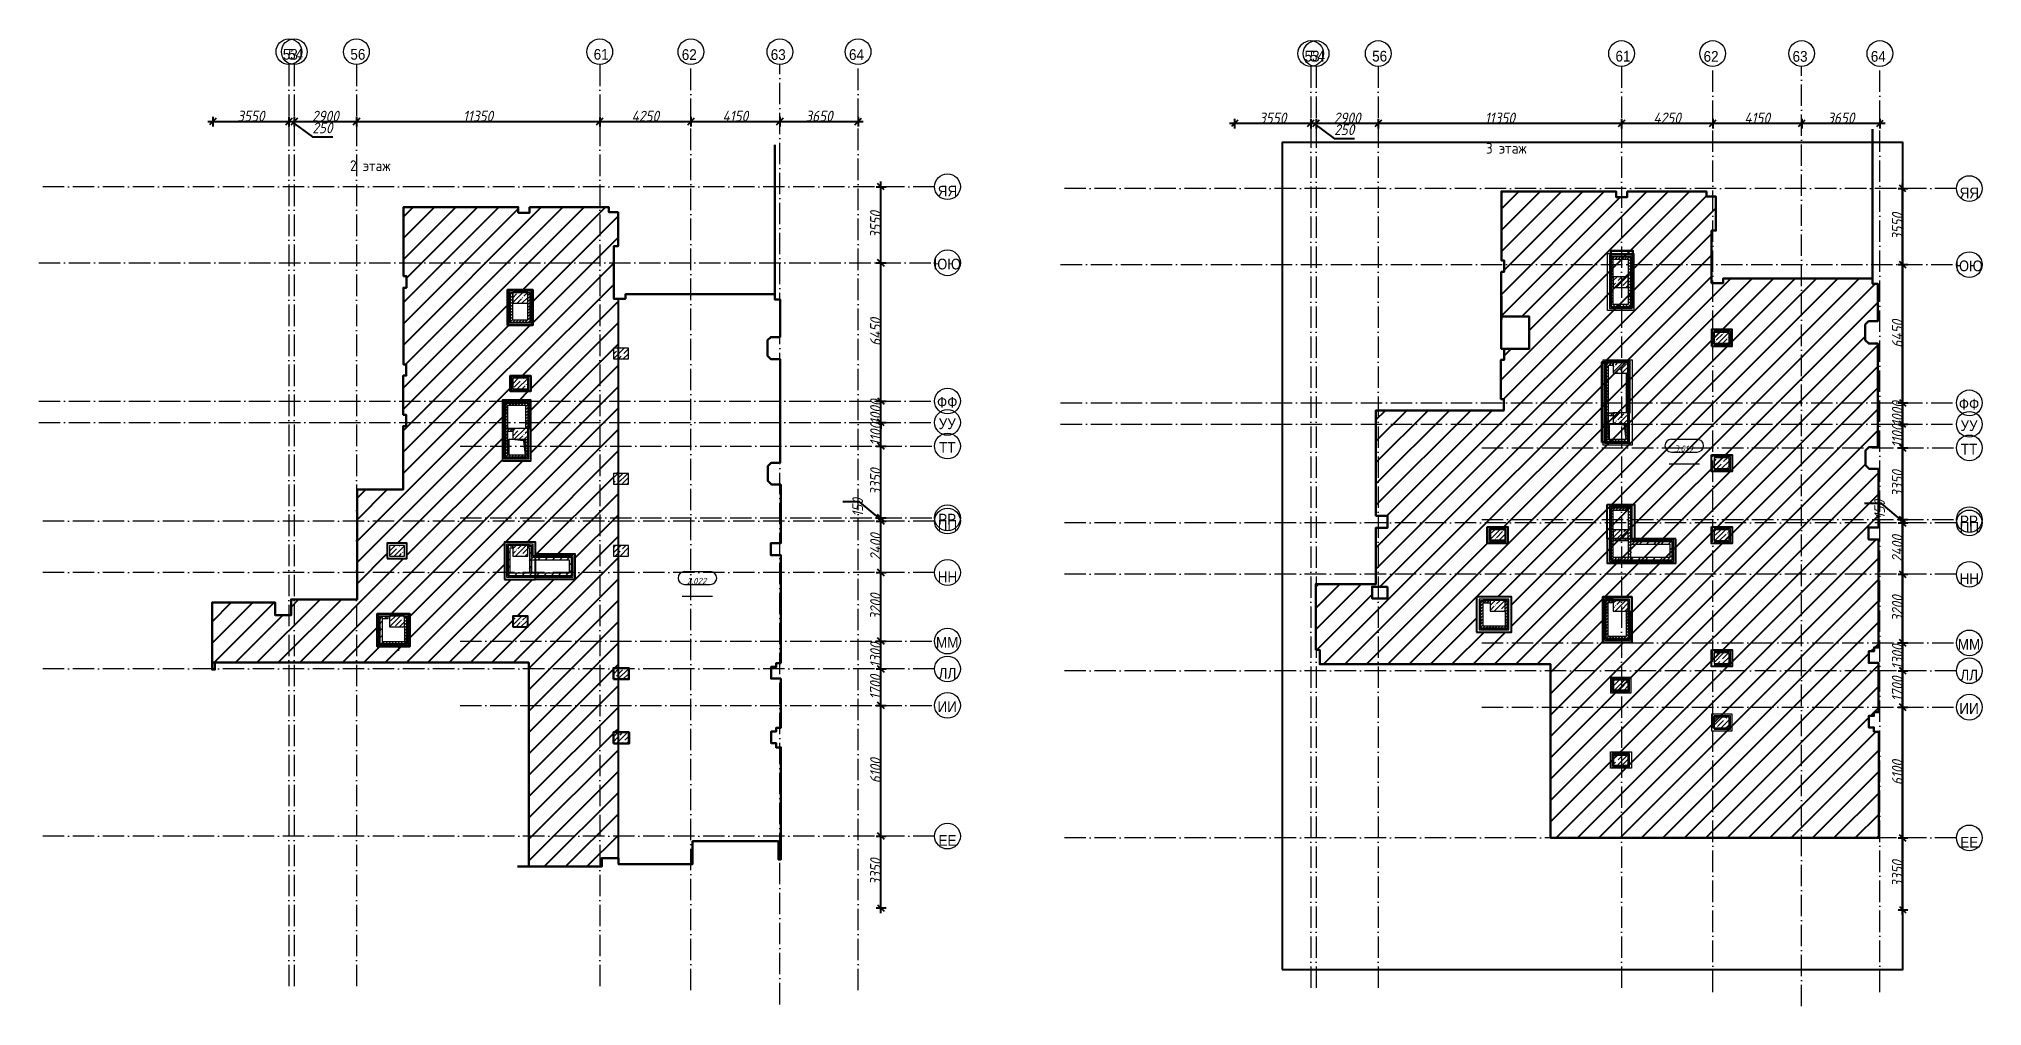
# Model space of a CAD drawing. Header units: millimetres. Extents: x -81576 to 1046824, y -248937 to 691537.
# Drawn here: x 780168 to 870811, y 422432 to 467566 of the extents above; entities that cross this region are included whole.
import ezdxf

# ---------------------------------------------------------------- set-up
doc = ezdxf.new("R2010")
doc.units = ezdxf.units.MM
doc.linetypes.add('50_200_ШТРИХ_1Т_ш5_п1_п1_', pattern=[1400, 1000, -200, 0, -200])
doc.layers.add('5.1) СКБ потолок', color=160, linetype='Continuous')
doc.layers.add('5.2) Окраска потолок', color=7, linetype='Continuous')
for name, color, linetype, lineweight in [('A-ANNO-DIMS', 7, 'Continuous', 9), ('A-WALL', 7, 'Continuous', 5), ('A-WALL-FNSH-1', 7, 'Continuous', 5), ('A-WALL-IDEN', 7, 'Continuous', 9), ('I-WALL', 7, 'Continuous', 5), ('S-COLS', 7, 'Continuous', 9), ('S-COLS-1', 7, 'Continuous', 5), ('Основные линии', 7, 'Continuous', 30)]:
    doc.layers.add(name, color=color, linetype=linetype, lineweight=lineweight)
for name, color, linetype, lineweight, true_color in [('A-AREA-IDEN-1', 7, 'Continuous', 9, 0xaaaaaa), ('A-DETL-7', 7, 'Continuous', 20, 0x01a6fe), ('I-WALL-15', 7, 'Continuous', 5, 0x787878), ('M-EQPM-1', 7, 'Continuous', 9, 0xaaaaaa), ('M-EQPM-2', 7, 'Continuous', 9, 0xe2e2e2), ('Оси-1', 7, 'Continuous', 20, 0xaaaaaa), ('Оси-2', 7, 'Continuous', 9, 0xaaaaaa), ('Оси-3', 7, '50_200_ШТРИХ_1Т_ш5_п1_п1_', 9, 0xaaaaaa)]:
    doc.layers.add(name, color=color, linetype=linetype, lineweight=lineweight, true_color=true_color)
doc.styles.add('Arial', font='arial.ttf', dxfattribs={"width": 0.9, "height": 500})
doc.styles.add('ISOCPEUR_I', font='isocpeui.ttf', dxfattribs={"height": 300})
doc.styles.add('ISOCPEUR_I_1', font='isocpeui.ttf', dxfattribs={"width": 0.9, "height": 500})
doc.styles.add('СПДС', font='isocpeur.ttf', dxfattribs={"width": 0.9})
doc.dimstyles.new('ISO-2_5_0_9К_БОЛЬШОЙ', dxfattribs={"dimscale": 304.8, "dimtxt": 497.990588, "dimasz": 0.984252, "dimexe": 0.787402, "dimexo": 0, "dimgap": 0, "dimtad": 1, "dimdec": 0, "dimzin": 0, "dimdsep": 46, "dimtxsty": 'ISOCPEUR_I_1', "dimblk1": 'OBLIQUE', "dimblk2": 'OBLIQUE', "dimsah": 1, "dimcen": 0.09, "dimdle": 0.787402, "dimazin": 0, "dimtfac": 1, "dimtdec": 4, "dimtix": 1, "dimtmove": 0, "dimatfit": 3, "dimfxl": 1, "dimtvp": 1, "dimtolj": 1, "dimtzin": 0, "dimarcsym": 2})
doc.dimstyles.new('ISO-2_5_0_9К_БОЛЬШОЙ_1', dxfattribs={"dimscale": 304.8, "dimtxt": 497.990588, "dimasz": 0.984252, "dimexe": 0.787402, "dimexo": 0, "dimgap": 0, "dimtad": 1, "dimdec": 0, "dimzin": 0, "dimdsep": 46, "dimtxsty": 'ISOCPEUR_I_1', "dimblk1": 'OBLIQUE', "dimblk2": 'OBLIQUE', "dimsah": 1, "dimcen": 0.09, "dimdle": 0.787402, "dimazin": 0, "dimtfac": 1, "dimtdec": 4, "dimtix": 1, "dimtmove": 1, "dimatfit": 3, "dimfxl": 1, "dimtvp": 1, "dimtolj": 1, "dimtzin": 0, "dimarcsym": 2})
pattern_1 = [(45, (713719.2, 373552.26), (-228.0985, 228.0985), []), (45, (713947.3, 373552.26), (-228.0985, 228.0985), [403.225, -80.645, 6.706, -73.939])]
pattern_2 = [(0, (713719.21, 373552.26), (406.4, 101.6), [6.706, -298.094, 6.706, -298.094, -1625.6]), (0, (713719.21, 373552.26), (406.4, 101.6), [-609.6, 6.706, -602.894, 6.706, -298.094, -711.2]), (0, (713719.21, 373552.26), (406.4, 101.6), [-1524, 6.706, -196.494, 6.706, -501.294]), (120, (713871.61, 373603.06), (-291.18818, 301.15272), [6.706, -298.094, 6.706, -298.094, -1625.6]), (120, (713871.61, 373603.06), (-291.18818, 301.15272), [-609.6, 6.706, -602.894, 6.706, -298.094, -711.2]), (120, (713871.61, 373603.06), (-291.18818, 301.15272), [-1524, 6.706, -196.494, 6.706, -501.294]), (240, (713922.41, 373806.26), (-115.21182, -402.75272), [6.706, -298.094, 6.706, -298.094, -1625.6]), (240, (713922.41, 373806.26), (-115.21182, -402.75272), [-609.6, 6.706, -602.894, 6.706, -298.094, -711.2]), (240, (713922.41, 373806.26), (-115.21182, -402.75272), [-1524, 6.706, -196.494, 6.706, -501.294])]
pattern_3 = [(45, (713719.21, 373552.26), (-70.71068, 70.71068), [])]
pattern_4 = [(45, (713719.2, 373552.26), (-169.70563, 169.70563), [])]
pattern_5 = [(45, (764756.32, 374282.53), (-228.0985, 228.0985), []), (45, (764984.42, 374282.53), (-228.0985, 228.0985), [403.225, -80.645, 6.706, -73.939])]
pattern_6 = [(0, (764756.32, 374282.53), (406.4, 101.6), [6.706, -298.094, 6.706, -298.094, -1625.6]), (0, (764756.32, 374282.53), (406.4, 101.6), [-609.6, 6.706, -602.894, 6.706, -298.094, -711.2]), (0, (764756.32, 374282.53), (406.4, 101.6), [-1524, 6.706, -196.494, 6.706, -501.294]), (120, (764908.72, 374333.33), (-291.18818, 301.15272), [6.706, -298.094, 6.706, -298.094, -1625.6]), (120, (764908.72, 374333.33), (-291.18818, 301.15272), [-609.6, 6.706, -602.894, 6.706, -298.094, -711.2]), (120, (764908.72, 374333.33), (-291.18818, 301.15272), [-1524, 6.706, -196.494, 6.706, -501.294]), (240, (764959.52, 374536.53), (-115.21182, -402.75272), [6.706, -298.094, 6.706, -298.094, -1625.6]), (240, (764959.52, 374536.53), (-115.21182, -402.75272), [-609.6, 6.706, -602.894, 6.706, -298.094, -711.2]), (240, (764959.52, 374536.53), (-115.21182, -402.75272), [-1524, 6.706, -196.494, 6.706, -501.294])]
pattern_7 = [(45, (764756.32, 374282.53), (-70.71068, 70.71068), [])]
pattern_8 = [(45, (764756.32, 374282.53), (-169.70563, 169.70563), [])]

msp = doc.modelspace()

# ---------------------------------------------------------------- texts
at = {"layer": 'A-AREA-IDEN-1', "color": 18, "true_color": 0x000000, "insert": (856879.5, 448293.5), "char_height": 300, "width": 900, "attachment_point": 8, "line_spacing_factor": 1.139951, "style": 'ISOCPEUR_I'}
msp.add_mtext('\\pxqc,t8.46667,16.93333,25.4,33.86667,42.33333,50.8,59.26667,67.73333,76.2,84.66667,93.13333,101.6,110.06667,118.53333,127,135.46667,143.93333,152.4,160.86667,169.33333,177.8,186.26667,194.73333,203.2,211.66667,220.13333,228.6,237.06667,245.53333,254,262.46667,270.93333;{3.019}', dxfattribs=at)
at = {"layer": 'A-AREA-IDEN-1', "insert": (810847.5, 442118.1), "char_height": 300, "width": 952, "attachment_point": 8, "line_spacing_factor": 1.139951, "style": 'ISOCPEUR_I'}
msp.add_mtext('\\pxqc,t8.46667,16.93333,25.4,33.86667,42.33333,50.8,59.26667,67.73333,76.2,84.66667,93.13333,101.6,110.06667,118.53333,127,135.46667,143.93333,152.4,160.86667,169.33333,177.8,186.26667,194.73333,203.2,211.66667,220.13333,228.6,237.06667,245.53333,254,262.46667,270.93333;{2.022}', dxfattribs=at)
at = {"layer": 'Оси-2', "char_height": 500, "attachment_point": 5, "line_spacing_factor": 0.936439, "style": 'Arial'}
for s, insert, width in [('\\pxqc,t4.572,9.144,13.716,18.288,22.86,27.432,32.004,36.576,41.148,45.72,50.292,54.864,59.436,64.008,68.58,73.152,77.724,82.296,86.868,91.44,96.012,100.584,105.156,109.728,114.3,118.872,123.444,128.016,132.588,137.16,141.732,146.304;{53}', (791897.3, 466839), 702), ('\\pxqc,t4.572,9.144,13.716,18.288,22.86,27.432,32.004,36.576,41.148,45.72,50.292,54.864,59.436,64.008,68.58,73.152,77.724,82.296,86.868,91.44,96.012,100.584,105.156,109.728,114.3,118.872,123.444,128.016,132.588,137.16,141.732,146.304;{54}', (792147.3, 466839), 702), ('\\pxqc,t4.572,9.144,13.716,18.288,22.86,27.432,32.004,36.576,41.148,45.72,50.292,54.864,59.436,64.008,68.58,73.152,77.724,82.296,86.868,91.44,96.012,100.584,105.156,109.728,114.3,118.872,123.444,128.016,132.588,137.16,141.732,146.304;{56}', (795047.3, 466839), 702), ('\\pxqc,t4.572,9.144,13.716,18.288,22.86,27.432,32.004,36.576,41.148,45.72,50.292,54.864,59.436,64.008,68.58,73.152,77.724,82.296,86.868,91.44,96.012,100.584,105.156,109.728,114.3,118.872,123.444,128.016,132.588,137.16,141.732,146.304;{61}', (806397.3, 466839), 702), ('\\pxqc,t4.572,9.144,13.716,18.288,22.86,27.432,32.004,36.576,41.148,45.72,50.292,54.864,59.436,64.008,68.58,73.152,77.724,82.296,86.868,91.44,96.012,100.584,105.156,109.728,114.3,118.872,123.444,128.016,132.588,137.16,141.732,146.304;{62}', (810506.2, 466828.7), 702), ('\\pxqc,t4.572,9.144,13.716,18.288,22.86,27.432,32.004,36.576,41.148,45.72,50.292,54.864,59.436,64.008,68.58,73.152,77.724,82.296,86.868,91.44,96.012,100.584,105.156,109.728,114.3,118.872,123.444,128.016,132.588,137.16,141.732,146.304;{63}', (814656.2, 466828.7), 702), ('\\pxqc,t4.572,9.144,13.716,18.288,22.86,27.432,32.004,36.576,41.148,45.72,50.292,54.864,59.436,64.008,68.58,73.152,77.724,82.296,86.868,91.44,96.012,100.584,105.156,109.728,114.3,118.872,123.444,128.016,132.588,137.16,141.732,146.304;{64}', (818306.2, 466828.7), 702), ('\\pxqc,t4.572,9.144,13.716,18.288,22.86,27.432,32.004,36.576,41.148,45.72,50.292,54.864,59.436,64.008,68.58,73.152,77.724,82.296,86.868,91.44,96.012,100.584,105.156,109.728,114.3,118.872,123.444,128.016,132.588,137.16,141.732,146.304;{64}', (818306.2, 466828.7), 702), ('\\pxqc,t4.572,9.144,13.716,18.288,22.86,27.432,32.004,36.576,41.148,45.72,50.292,54.864,59.436,64.008,68.58,73.152,77.724,82.296,86.868,91.44,96.012,100.584,105.156,109.728,114.3,118.872,123.444,128.016,132.588,137.16,141.732,146.304;{53}', (839558.7, 466754.3), 702), ('\\pxqc,t4.572,9.144,13.716,18.288,22.86,27.432,32.004,36.576,41.148,45.72,50.292,54.864,59.436,64.008,68.58,73.152,77.724,82.296,86.868,91.44,96.012,100.584,105.156,109.728,114.3,118.872,123.444,128.016,132.588,137.16,141.732,146.304;{54}', (839808.7, 466754.3), 702), ('\\pxqc,t4.572,9.144,13.716,18.288,22.86,27.432,32.004,36.576,41.148,45.72,50.292,54.864,59.436,64.008,68.58,73.152,77.724,82.296,86.868,91.44,96.012,100.584,105.156,109.728,114.3,118.872,123.444,128.016,132.588,137.16,141.732,146.304;{56}', (842708.7, 466754.3), 702), ('\\pxqc,t4.572,9.144,13.716,18.288,22.86,27.432,32.004,36.576,41.148,45.72,50.292,54.864,59.436,64.008,68.58,73.152,77.724,82.296,86.868,91.44,96.012,100.584,105.156,109.728,114.3,118.872,123.444,128.016,132.588,137.16,141.732,146.304;{61}', (854058.7, 466754.3), 702), ('\\pxqc,t4.572,9.144,13.716,18.288,22.86,27.432,32.004,36.576,41.148,45.72,50.292,54.864,59.436,64.008,68.58,73.152,77.724,82.296,86.868,91.44,96.012,100.584,105.156,109.728,114.3,118.872,123.444,128.016,132.588,137.16,141.732,146.304;{62}', (858167.6, 466744), 702), ('\\pxqc,t4.572,9.144,13.716,18.288,22.86,27.432,32.004,36.576,41.148,45.72,50.292,54.864,59.436,64.008,68.58,73.152,77.724,82.296,86.868,91.44,96.012,100.584,105.156,109.728,114.3,118.872,123.444,128.016,132.588,137.16,141.732,146.304;{63}', (862317.6, 466744), 702), ('\\pxqc,t4.572,9.144,13.716,18.288,22.86,27.432,32.004,36.576,41.148,45.72,50.292,54.864,59.436,64.008,68.58,73.152,77.724,82.296,86.868,91.44,96.012,100.584,105.156,109.728,114.3,118.872,123.444,128.016,132.588,137.16,141.732,146.304;{64}', (865967.6, 466744), 702), ('\\pxqc,t4.572,9.144,13.716,18.288,22.86,27.432,32.004,36.576,41.148,45.72,50.292,54.864,59.436,64.008,68.58,73.152,77.724,82.296,86.868,91.44,96.012,100.584,105.156,109.728,114.3,118.872,123.444,128.016,132.588,137.16,141.732,146.304;{64}', (865967.6, 466744), 702), ('\\pxqc,t4.572,9.144,13.716,18.288,22.86,27.432,32.004,36.576,41.148,45.72,50.292,54.864,59.436,64.008,68.58,73.152,77.724,82.296,86.868,91.44,96.012,100.584,105.156,109.728,114.3,118.872,123.444,128.016,132.588,137.16,141.732,146.304;{ЯЯ}', (822549.8, 460463.4), 916.2), ('\\pxqc,t4.572,9.144,13.716,18.288,22.86,27.432,32.004,36.576,41.148,45.72,50.292,54.864,59.436,64.008,68.58,73.152,77.724,82.296,86.868,91.44,96.012,100.584,105.156,109.728,114.3,118.872,123.444,128.016,132.588,137.16,141.732,146.304;{ЯЯ}', (870211.2, 460378.7), 916.2), ('\\pxqc,t4.572,9.144,13.716,18.288,22.86,27.432,32.004,36.576,41.148,45.72,50.292,54.864,59.436,64.008,68.58,73.152,77.724,82.296,86.868,91.44,96.012,100.584,105.156,109.728,114.3,118.872,123.444,128.016,132.588,137.16,141.732,146.304;{ЮЮ}', (822539.5, 457054.1), 1297.8), ('\\pxqc,t4.572,9.144,13.716,18.288,22.86,27.432,32.004,36.576,41.148,45.72,50.292,54.864,59.436,64.008,68.58,73.152,77.724,82.296,86.868,91.44,96.012,100.584,105.156,109.728,114.3,118.872,123.444,128.016,132.588,137.16,141.732,146.304;{ЮЮ}', (870200.9, 456969.4), 1297.8), ('\\pxqc,t4.572,9.144,13.716,18.288,22.86,27.432,32.004,36.576,41.148,45.72,50.292,54.864,59.436,64.008,68.58,73.152,77.724,82.296,86.868,91.44,96.012,100.584,105.156,109.728,114.3,118.872,123.444,128.016,132.588,137.16,141.732,146.304;{ФФ}', (822538.6, 450604.5), 964.8), ('\\pxqc,t4.572,9.144,13.716,18.288,22.86,27.432,32.004,36.576,41.148,45.72,50.292,54.864,59.436,64.008,68.58,73.152,77.724,82.296,86.868,91.44,96.012,100.584,105.156,109.728,114.3,118.872,123.444,128.016,132.588,137.16,141.732,146.304;{ФФ}', (870200, 450519.8), 964.8), ('\\pxqc,t4.572,9.144,13.716,18.288,22.86,27.432,32.004,36.576,41.148,45.72,50.292,54.864,59.436,64.008,68.58,73.152,77.724,82.296,86.868,91.44,96.012,100.584,105.156,109.728,114.3,118.872,123.444,128.016,132.588,137.16,141.732,146.304;{УУ}', (822538.6, 449604.5), 822.6), ('\\pxqc,t4.572,9.144,13.716,18.288,22.86,27.432,32.004,36.576,41.148,45.72,50.292,54.864,59.436,64.008,68.58,73.152,77.724,82.296,86.868,91.44,96.012,100.584,105.156,109.728,114.3,118.872,123.444,128.016,132.588,137.16,141.732,146.304;{УУ}', (870200, 449519.8), 822.6), ('\\pxqc,t4.572,9.144,13.716,18.288,22.86,27.432,32.004,36.576,41.148,45.72,50.292,54.864,59.436,64.008,68.58,73.152,77.724,82.296,86.868,91.44,96.012,100.584,105.156,109.728,114.3,118.872,123.444,128.016,132.588,137.16,141.732,146.304;{ТТ}', (822539.5, 448504.5), 797.4), ('\\pxqc,t4.572,9.144,13.716,18.288,22.86,27.432,32.004,36.576,41.148,45.72,50.292,54.864,59.436,64.008,68.58,73.152,77.724,82.296,86.868,91.44,96.012,100.584,105.156,109.728,114.3,118.872,123.444,128.016,132.588,137.16,141.732,146.304;{ТТ}', (870200.9, 448419.8), 797.4), ('\\pxqc,t4.572,9.144,13.716,18.288,22.86,27.432,32.004,36.576,41.148,45.72,50.292,54.864,59.436,64.008,68.58,73.152,77.724,82.296,86.868,91.44,96.012,100.584,105.156,109.728,114.3,118.872,123.444,128.016,132.588,137.16,141.732,146.304;{ПП}', (822549.8, 444863.4), 916.2), ('\\pxqc,t4.572,9.144,13.716,18.288,22.86,27.432,32.004,36.576,41.148,45.72,50.292,54.864,59.436,64.008,68.58,73.152,77.724,82.296,86.868,91.44,96.012,100.584,105.156,109.728,114.3,118.872,123.444,128.016,132.588,137.16,141.732,146.304;{РР}', (822538.6, 445154.5), 846), ('\\pxqc,t4.572,9.144,13.716,18.288,22.86,27.432,32.004,36.576,41.148,45.72,50.292,54.864,59.436,64.008,68.58,73.152,77.724,82.296,86.868,91.44,96.012,100.584,105.156,109.728,114.3,118.872,123.444,128.016,132.588,137.16,141.732,146.304;{РР}', (870200, 445069.8), 846), ('\\pxqc,t4.572,9.144,13.716,18.288,22.86,27.432,32.004,36.576,41.148,45.72,50.292,54.864,59.436,64.008,68.58,73.152,77.724,82.296,86.868,91.44,96.012,100.584,105.156,109.728,114.3,118.872,123.444,128.016,132.588,137.16,141.732,146.304;{ПП}', (870211.2, 444778.7), 916.2), ('\\pxqc,t4.572,9.144,13.716,18.288,22.86,27.432,32.004,36.576,41.148,45.72,50.292,54.864,59.436,64.008,68.58,73.152,77.724,82.296,86.868,91.44,96.012,100.584,105.156,109.728,114.3,118.872,123.444,128.016,132.588,137.16,141.732,146.304;{НН}', (822549.8, 442463.4), 916.2), ('\\pxqc,t4.572,9.144,13.716,18.288,22.86,27.432,32.004,36.576,41.148,45.72,50.292,54.864,59.436,64.008,68.58,73.152,77.724,82.296,86.868,91.44,96.012,100.584,105.156,109.728,114.3,118.872,123.444,128.016,132.588,137.16,141.732,146.304;{НН}', (870211.2, 442378.7), 916.2), ('\\pxqc,t4.572,9.144,13.716,18.288,22.86,27.432,32.004,36.576,41.148,45.72,50.292,54.864,59.436,64.008,68.58,73.152,77.724,82.296,86.868,91.44,96.012,100.584,105.156,109.728,114.3,118.872,123.444,128.016,132.588,137.16,141.732,146.304;{ММ}', (822538.6, 439404.5), 1036.8), ('\\pxqc,t4.572,9.144,13.716,18.288,22.86,27.432,32.004,36.576,41.148,45.72,50.292,54.864,59.436,64.008,68.58,73.152,77.724,82.296,86.868,91.44,96.012,100.584,105.156,109.728,114.3,118.872,123.444,128.016,132.588,137.16,141.732,146.304;{ММ}', (870200, 439319.8), 1036.8), ('\\pxqc,t4.572,9.144,13.716,18.288,22.86,27.432,32.004,36.576,41.148,45.72,50.292,54.864,59.436,64.008,68.58,73.152,77.724,82.296,86.868,91.44,96.012,100.584,105.156,109.728,114.3,118.872,123.444,128.016,132.588,137.16,141.732,146.304;{ЛЛ}', (822548.9, 437963.4), 846), ('\\pxqc,t4.572,9.144,13.716,18.288,22.86,27.432,32.004,36.576,41.148,45.72,50.292,54.864,59.436,64.008,68.58,73.152,77.724,82.296,86.868,91.44,96.012,100.584,105.156,109.728,114.3,118.872,123.444,128.016,132.588,137.16,141.732,146.304;{ЛЛ}', (870210.3, 437878.7), 846), ('\\pxqc,t4.572,9.144,13.716,18.288,22.86,27.432,32.004,36.576,41.148,45.72,50.292,54.864,59.436,64.008,68.58,73.152,77.724,82.296,86.868,91.44,96.012,100.584,105.156,109.728,114.3,118.872,123.444,128.016,132.588,137.16,141.732,146.304;{ИИ}', (822539.5, 436404.5), 916.2), ('\\pxqc,t4.572,9.144,13.716,18.288,22.86,27.432,32.004,36.576,41.148,45.72,50.292,54.864,59.436,64.008,68.58,73.152,77.724,82.296,86.868,91.44,96.012,100.584,105.156,109.728,114.3,118.872,123.444,128.016,132.588,137.16,141.732,146.304;{ИИ}', (870200.9, 436319.8), 916.2), ('\\pxqc,t4.572,9.144,13.716,18.288,22.86,27.432,32.004,36.576,41.148,45.72,50.292,54.864,59.436,64.008,68.58,73.152,77.724,82.296,86.868,91.44,96.012,100.584,105.156,109.728,114.3,118.872,123.444,128.016,132.588,137.16,141.732,146.304;{ЕЕ}', (822548.9, 430163.4), 846), ('\\pxqc,t4.572,9.144,13.716,18.288,22.86,27.432,32.004,36.576,41.148,45.72,50.292,54.864,59.436,64.008,68.58,73.152,77.724,82.296,86.868,91.44,96.012,100.584,105.156,109.728,114.3,118.872,123.444,128.016,132.588,137.16,141.732,146.304;{ЕЕ}', (870210.3, 430078.7), 846)]:
    msp.add_mtext(s, dxfattribs=dict(at, insert=insert, width=width))
at = {"layer": 'Основные линии', "char_height": 500, "attachment_point": 1, "style": 'СПДС'}
for s, insert in [('3 этаж ', (847665.6, 462711.6)), ('2 этаж ', (794682.8, 461898.5))]:
    msp.add_mtext_dynamic_manual_height_columns(s, width=2291.008, gutter_width=1622.4, heights=[0], dxfattribs=dict(at, insert=insert))

# ---------------------------------------------------------------- blocks, each defined once
blk = doc.blocks.new('BSC_Колонна _Прямоугольная - 500х700-V304-АИ_План этажа_Стены_2')
at = {"layer": 'S-COLS-1'}
h = blk.add_hatch(dxfattribs=at)
h.set_pattern_fill('FP_173', color=256, style=0, pattern_type=2)
h.set_pattern_definition([(315, (-64381.04, 93600), (228.0985, 228.0985), []), (315, (-64381.04, 93371.9), (228.0985, 228.0985), [403.225, -80.645, 6.706, -73.939])])
h.paths.add_polyline_path([(-250, 350), (-250, -350), (250, -350), (250, 350), (223, 350)])
for p, q in [((250, 350), (-250, 350)), ((-250, 350), (-250, -350)), ((250, -350), (250, 350)), ((-250, -350), (250, -350))]:
    blk.add_line(p, q, dxfattribs=at)
blk = doc.blocks.new('BSC_Колонна _Прямоугольная - 500х700-V305-АИ_План этажа_Стены_2')
at = {"layer": 'S-COLS-1'}
h = blk.add_hatch(dxfattribs=at)
h.set_pattern_fill('FP_174', color=256, style=0, pattern_type=2)
h.set_pattern_definition([(315, (-70131.04, 93600), (228.0985, 228.0985), []), (315, (-70131.04, 93371.9), (228.0985, 228.0985), [403.225, -80.645, 6.706, -73.939])])
h.paths.add_polyline_path([(-250, 350), (-250, -350), (250, -350), (250, 350), (168, 350)])
for p, q in [((250, 350), (-250, 350)), ((-250, 350), (-250, -350)), ((250, -350), (250, 350)), ((-250, -350), (250, -350))]:
    blk.add_line(p, q, dxfattribs=at)
blk = doc.blocks.new('BSC_Колонна _Прямоугольная - 500х700-V306-АИ_План этажа_Стены_2')
at = {"layer": 'S-COLS-1'}
h = blk.add_hatch(dxfattribs=at)
h.set_pattern_fill('FP_175', color=256, style=0, pattern_type=2)
h.set_pattern_definition([(315, (-73481.04, 93600), (228.0985, 228.0985), []), (315, (-73481.04, 93371.9), (228.0985, 228.0985), [403.225, -80.645, 6.706, -73.939])])
h.paths.add_polyline_path([(-250, 350), (-250, -350), (250, -350), (250, 350)])
for p, q in [((250, 350), (-250, 350)), ((-250, 350), (-250, -350)), ((250, -350), (250, 350)), ((-250, -350), (250, -350))]:
    blk.add_line(p, q, dxfattribs=at)
blk = doc.blocks.new('BSC_Колонна _Прямоугольная - 500х700-V309-АИ_План этажа_Стены_2')
at = {"layer": 'S-COLS-1'}
h = blk.add_hatch(dxfattribs=at)
h.set_pattern_fill('FP_178', color=256, style=0, pattern_type=2)
h.set_pattern_definition([(315, (-79331.04, 93600), (228.0985, 228.0985), []), (315, (-79331.04, 93371.9), (228.0985, 228.0985), [403.225, -80.645, 6.706, -73.939])])
h.paths.add_polyline_path([(-250, 350), (-250, -350), (250, -350), (250, 350)])
for p, q in [((250, 350), (-250, 350)), ((-250, 350), (-250, -350)), ((250, -350), (250, 350)), ((-250, -350), (250, -350))]:
    blk.add_line(p, q, dxfattribs=at)
blk = doc.blocks.new('BSC_Колонна _Прямоугольная - 500х700-V316-АИ_План этажа_Стены_2')
at = {"layer": 'S-COLS-1'}
h = blk.add_hatch(dxfattribs=at)
h.set_pattern_fill('FP_185', color=256, style=0, pattern_type=2)
h.set_pattern_definition([(315, (-61381.04, 93600), (228.0985, 228.0985), []), (315, (-61381.04, 93371.9), (228.0985, 228.0985), [403.225, -80.645, 6.706, -73.939])])
h.paths.add_polyline_path([(-250, 350), (-250, -350), (250, -350), (250, 350)])
for p, q in [((250, 350), (-250, 350)), ((-250, 350), (-250, -350)), ((250, -350), (250, 350)), ((-250, -350), (250, -350))]:
    blk.add_line(p, q, dxfattribs=at)
blk = doc.blocks.new('BSC_Колонна _Прямоугольная - 500х700-V357-АИ_План этажа_Стены_2')
at = {"layer": 'S-COLS-1'}
h = blk.add_hatch(dxfattribs=at)
h.set_pattern_fill('FP_216', color=256, style=0, pattern_type=2)
h.set_pattern_definition([(315, (-66830.7, 83150), (228.0985, 228.0985), []), (315, (-66830.7, 82921.9), (228.0985, 228.0985), [403.225, -80.645, 6.706, -73.939])])
h.paths.add_polyline_path([(-250, 350), (-250, -350), (250, -350), (250, 350)])
for p, q in [((250, 350), (-250, 350)), ((-250, 350), (-250, -350)), ((250, -350), (250, 350)), ((-250, -350), (250, -350))]:
    blk.add_line(p, q, dxfattribs=at)
blk = doc.blocks.new('BSC_Колонна _Прямоугольная - 500х700-V359-АИ_План этажа_Стены_2')
at = {"layer": 'S-COLS-1'}
h = blk.add_hatch(dxfattribs=at)
h.set_pattern_fill('FP_218', color=256, style=0, pattern_type=2)
h.set_pattern_definition([(315, (-70130.7, 83150), (228.0985, 228.0985), []), (315, (-70130.7, 82921.9), (228.0985, 228.0985), [403.225, -80.645, 6.706, -73.939])])
h.paths.add_polyline_path([(-250, 115), (-250, -350), (250, -350), (250, 350), (-250, 350)])
for p, q in [((250, 350), (-250, 350)), ((-250, 350), (-250, -350)), ((250, -350), (250, 350)), ((-250, -350), (250, -350))]:
    blk.add_line(p, q, dxfattribs=at)
blk = doc.blocks.new('BSC_Колонна _Прямоугольная - 500х700-V360-АИ_План этажа_Стены_2')
at = {"layer": 'S-COLS-1'}
h = blk.add_hatch(dxfattribs=at)
h.set_pattern_fill('FP_219', color=256, style=0, pattern_type=2)
h.set_pattern_definition([(315, (-70130.7, 88900), (228.0985, 228.0985), []), (315, (-70130.7, 88671.9), (228.0985, 228.0985), [403.225, -80.645, 6.706, -73.939])])
h.paths.add_polyline_path([(-250, 350), (-250, -350), (250, -350), (250, 350), (169, 350)])
for p, q in [((250, 350), (-250, 350)), ((-250, 350), (-250, -350)), ((250, -350), (250, 350)), ((-250, -350), (250, -350))]:
    blk.add_line(p, q, dxfattribs=at)
blk = doc.blocks.new('BSC_Колонна _Прямоугольная - 500х700-V362-АИ_План этажа_Стены_2')
at = {"layer": 'S-COLS-1'}
h = blk.add_hatch(dxfattribs=at)
h.set_pattern_fill('FP_221', color=256, style=0, pattern_type=2)
h.set_pattern_definition([(315, (-75580.7, 88900), (228.0985, 228.0985), []), (315, (-75580.7, 88671.9), (228.0985, 228.0985), [403.225, -80.645, 6.706, -73.939])])
h.paths.add_polyline_path([(-250, 350), (-250, -350), (250, -350), (250, 350)])
for p, q in [((250, 350), (-250, 350)), ((250, -350), (250, 350)), ((-250, -230), (-250, -350)), ((-250, -350), (250, -350))]:
    blk.add_line(p, q, dxfattribs=at)
blk = doc.blocks.new('BSC_Колонна _Прямоугольная - 500х700-V363-АИ_План этажа_Стены_2')
at = {"layer": 'S-COLS-1'}
h = blk.add_hatch(dxfattribs=at)
h.set_pattern_fill('FP_222', color=256, style=0, pattern_type=2)
h.set_pattern_definition([(315, (-77930.7, 88900), (228.0985, 228.0985), []), (315, (-77930.7, 88671.9), (228.0985, 228.0985), [403.225, -80.645, 6.706, -73.939])])
h.paths.add_polyline_path([(-250, 350), (-250, -350), (250, -350), (250, 350)])
for p, q in [((250, 350), (-250, 350)), ((-250, 350), (-250, -350)), ((250, -350), (250, 350)), ((-250, -350), (250, -350))]:
    blk.add_line(p, q, dxfattribs=at)
blk = doc.blocks.new('Канал вертикальный прямоугольный - Шахта - значок проема-24087406-АИ_План этажа_Стены_2')
at = {"layer": 'M-EQPM-2'}
blk.add_hatch(color=256, dxfattribs=at).paths.add_polyline_path([(375, 375), (-375, 375), (-375, -375), (-300, 300)])
at = {"layer": 'M-EQPM-1'}
for p, q in [((-375, -375), (-375, 375)), ((-375, 375), (375, 375)), ((-300, 300), (-375, -375)), ((-300, 300), (375, 375)), ((375, 375), (375, -375)), ((375, -375), (-375, -375))]:
    blk.add_line(p, q, dxfattribs=at)
blk = doc.blocks.new('AAR_СКБ_Марка_помещения_1_5 ммп - Номер _ Площадь-27962135-АИ_План этажа_Стены_2')
at = {"layer": 'A-AREA-IDEN-1'}
for p, q in [((-2.99, 3), (3.01, 3)), ((-2.99, 0), (3.01, 0)), ((-3.53, -2.69), (3.53, -2.69))]:
    blk.add_line(p, q, dxfattribs=at)
for centre, start, end in [((-2.99, 1.5), 90, 270), ((3.01, 1.5), 270, 90)]:
    blk.add_arc(centre, 1.5, start, end, dxfattribs=at)
blk = doc.blocks.new('Ось сетки - Круг_Ø6_00__ISO-2_5_0_9K_-17386508-АИ_План этажа_Стены_3')
at = {"layer": 'Оси-1'}
blk.add_circle((0, 0), 3, dxfattribs=at)
blk = doc.blocks.new('_Oblique')
at = {"color": 0, "linetype": 'ByBlock', "lineweight": -2}
blk.add_line((-0.5, -0.5), (0.5, 0.5), dxfattribs=at)
blk = doc.blocks.new('*D2477')
at = {"layer": 'A-ANNO-DIMS', "color": 0, "lineweight": -2, "transparency": 16777216}
for p, q in [((819443, 426776), (819443, 430606)), ((819230, 430366), (819683, 430366)), ((819230, 427016), (819683, 427016))]:
    blk.add_line(p, q, dxfattribs=at)
at = {"layer": 'Defpoints', "color": 0, "transparency": 16777216}
for p in [(819230, 430366), (819443, 430366), (819230, 427016)]:
    blk.add_point(p, dxfattribs=at)
at = {"layer": 'A-ANNO-DIMS', "color": 0, "lineweight": -2, "transparency": 16777216, "xscale": 300, "yscale": 300, "zscale": 300}
for p, rotation in [((819443, 430366), 90), ((819443, 427016), 270)]:
    blk.add_blockref('_Oblique', p, dxfattribs=dict(at, rotation=rotation))
at = {"layer": 'A-ANNO-DIMS', "color": 0, "transparency": 16777216, "insert": (819193, 428691), "char_height": 500, "width": 1516.96, "attachment_point": 5, "rotation": 90, "style": 'ISOCPEUR_I_1'}
blk.add_mtext('\\A1;3350', dxfattribs=at)
blk = doc.blocks.new('*D2478')
at = {"layer": 'A-ANNO-DIMS', "color": 0, "lineweight": -2, "transparency": 16777216}
for p, q in [((819230, 436466), (819683, 436466)), ((819443, 430126), (819443, 436706)), ((819230, 430366), (819683, 430366))]:
    blk.add_line(p, q, dxfattribs=at)
at = {"layer": 'Defpoints', "color": 0, "transparency": 16777216}
for p in [(819230, 436466), (819443, 436466), (819230, 430366)]:
    blk.add_point(p, dxfattribs=at)
at = {"layer": 'A-ANNO-DIMS', "color": 0, "lineweight": -2, "transparency": 16777216, "xscale": 300, "yscale": 300, "zscale": 300}
for p, rotation in [((819443, 436466), 90), ((819443, 430366), 270)]:
    blk.add_blockref('_Oblique', p, dxfattribs=dict(at, rotation=rotation))
at = {"layer": 'A-ANNO-DIMS', "color": 0, "transparency": 16777216, "insert": (819193, 433416), "char_height": 500, "width": 1402.04, "attachment_point": 5, "rotation": 90, "style": 'ISOCPEUR_I_1'}
blk.add_mtext('\\A1;6100', dxfattribs=at)
blk = doc.blocks.new('*D2479')
at = {"layer": 'A-ANNO-DIMS', "color": 0, "lineweight": -2, "transparency": 16777216}
for p, q in [((819230, 438166), (819683, 438166)), ((819443, 436226), (819443, 438406)), ((819230, 436466), (819683, 436466))]:
    blk.add_line(p, q, dxfattribs=at)
at = {"layer": 'Defpoints', "color": 0, "transparency": 16777216}
for p in [(819230, 438166), (819443, 438166), (819230, 436466)]:
    blk.add_point(p, dxfattribs=at)
at = {"layer": 'A-ANNO-DIMS', "color": 0, "lineweight": -2, "transparency": 16777216, "xscale": 300, "yscale": 300, "zscale": 300}
for p, rotation in [((819443, 438166), 90), ((819443, 436466), 270)]:
    blk.add_blockref('_Oblique', p, dxfattribs=dict(at, rotation=rotation))
at = {"layer": 'A-ANNO-DIMS', "color": 0, "transparency": 16777216, "insert": (819189, 437316), "char_height": 500, "width": 1402.04, "attachment_point": 5, "rotation": 90, "style": 'ISOCPEUR_I_1'}
blk.add_mtext('\\A1;1700', dxfattribs=at)
blk = doc.blocks.new('*D2480')
at = {"layer": 'A-ANNO-DIMS', "color": 0, "lineweight": -2, "transparency": 16777216}
for p, q in [((819443, 437926), (819443, 439706)), ((819230, 439466), (819683, 439466)), ((819230, 438166), (819683, 438166))]:
    blk.add_line(p, q, dxfattribs=at)
at = {"layer": 'Defpoints', "color": 0, "transparency": 16777216}
for p in [(819230, 439466), (819443, 439466), (819230, 438166)]:
    blk.add_point(p, dxfattribs=at)
at = {"layer": 'A-ANNO-DIMS', "color": 0, "lineweight": -2, "transparency": 16777216, "xscale": 300, "yscale": 300, "zscale": 300}
for p, rotation in [((819443, 439466), 90), ((819443, 438166), 270)]:
    blk.add_blockref('_Oblique', p, dxfattribs=dict(at, rotation=rotation))
at = {"layer": 'A-ANNO-DIMS', "color": 0, "transparency": 16777216, "insert": (819193, 438816), "char_height": 500, "width": 1402.04, "attachment_point": 5, "rotation": 90, "style": 'ISOCPEUR_I_1'}
blk.add_mtext('\\A1;1300', dxfattribs=at)
blk = doc.blocks.new('*D2481')
at = {"layer": 'A-ANNO-DIMS', "color": 0, "lineweight": -2, "transparency": 16777216}
for p, q in [((819230, 442666), (819683, 442666)), ((819443, 439226), (819443, 442906)), ((819230, 439466), (819683, 439466))]:
    blk.add_line(p, q, dxfattribs=at)
at = {"layer": 'Defpoints', "color": 0, "transparency": 16777216}
for p in [(819230, 442666), (819443, 442666), (819230, 439466)]:
    blk.add_point(p, dxfattribs=at)
at = {"layer": 'A-ANNO-DIMS', "color": 0, "lineweight": -2, "transparency": 16777216, "xscale": 300, "yscale": 300, "zscale": 300}
for p, rotation in [((819443, 442666), 90), ((819443, 439466), 270)]:
    blk.add_blockref('_Oblique', p, dxfattribs=dict(at, rotation=rotation))
at = {"layer": 'A-ANNO-DIMS', "color": 0, "transparency": 16777216, "insert": (819193, 441066), "char_height": 500, "width": 1516.96, "attachment_point": 5, "rotation": 90, "style": 'ISOCPEUR_I_1'}
blk.add_mtext('\\A1;3200', dxfattribs=at)
blk = doc.blocks.new('*D2482')
at = {"layer": 'A-ANNO-DIMS', "color": 0, "lineweight": -2, "transparency": 16777216}
for p, q in [((819230, 445066), (819683, 445066)), ((819443, 442426), (819443, 445306)), ((819230, 442666), (819683, 442666))]:
    blk.add_line(p, q, dxfattribs=at)
at = {"layer": 'Defpoints', "color": 0, "transparency": 16777216}
for p in [(819230, 445066), (819443, 445066), (819230, 442666)]:
    blk.add_point(p, dxfattribs=at)
at = {"layer": 'A-ANNO-DIMS', "color": 0, "lineweight": -2, "transparency": 16777216, "xscale": 300, "yscale": 300, "zscale": 300}
for p, rotation in [((819443, 445066), 90), ((819443, 442666), 270)]:
    blk.add_blockref('_Oblique', p, dxfattribs=dict(at, rotation=rotation))
at = {"layer": 'A-ANNO-DIMS', "color": 0, "transparency": 16777216, "insert": (819193, 443866), "char_height": 500, "width": 1562.92, "attachment_point": 5, "rotation": 90, "style": 'ISOCPEUR_I_1'}
blk.add_mtext('\\A1;2400', dxfattribs=at)
blk = doc.blocks.new('*D2483')
at = {"layer": 'A-ANNO-DIMS', "color": 0, "lineweight": -2, "transparency": 16777216}
for p, q in [((818448, 445964), (817669, 445964)), ((819443, 445141), (818448, 445964)), ((819230, 445216), (819683, 445216)), ((819230, 445066), (819683, 445066)), ((819443, 444826), (819443, 445456))]:
    blk.add_line(p, q, dxfattribs=at)
at = {"layer": 'Defpoints', "color": 0, "transparency": 16777216}
for p in [(819230, 445216), (819230, 445066), (819443, 445216)]:
    blk.add_point(p, dxfattribs=at)
at = {"layer": 'A-ANNO-DIMS', "color": 0, "lineweight": -2, "transparency": 16777216, "xscale": 300, "yscale": 300, "zscale": 300}
for p, rotation in [((819443, 445216), 90), ((819443, 445066), 270)]:
    blk.add_blockref('_Oblique', p, dxfattribs=dict(at, rotation=rotation))
at = {"layer": 'A-ANNO-DIMS', "color": 0, "transparency": 16777216, "insert": (818115, 445275), "char_height": 500, "width": 1022.8, "attachment_point": 1, "rotation": 90, "line_spacing_factor": 1.149209, "style": 'ISOCPEUR_I_1'}
blk.add_mtext('\\A1;150', dxfattribs=at)
blk = doc.blocks.new('*D2484')
at = {"layer": 'A-ANNO-DIMS', "color": 0, "lineweight": -2, "transparency": 16777216}
for p, q in [((819443, 444976), (819443, 448806)), ((819230, 448566), (819683, 448566)), ((819230, 445216), (819683, 445216))]:
    blk.add_line(p, q, dxfattribs=at)
at = {"layer": 'Defpoints', "color": 0, "transparency": 16777216}
for p in [(819230, 448566), (819443, 448566), (819230, 445216)]:
    blk.add_point(p, dxfattribs=at)
at = {"layer": 'A-ANNO-DIMS', "color": 0, "lineweight": -2, "transparency": 16777216, "xscale": 300, "yscale": 300, "zscale": 300}
for p, rotation in [((819443, 448566), 90), ((819443, 445216), 270)]:
    blk.add_blockref('_Oblique', p, dxfattribs=dict(at, rotation=rotation))
at = {"layer": 'A-ANNO-DIMS', "color": 0, "transparency": 16777216, "insert": (819193, 446891), "char_height": 500, "width": 1516.96, "attachment_point": 5, "rotation": 90, "style": 'ISOCPEUR_I_1'}
blk.add_mtext('\\A1;3350', dxfattribs=at)
blk = doc.blocks.new('*D2485')
at = {"layer": 'A-ANNO-DIMS', "color": 0, "lineweight": -2, "transparency": 16777216}
for p, q in [((819230, 449666), (819683, 449666)), ((819443, 448326), (819443, 449906)), ((819230, 448566), (819683, 448566))]:
    blk.add_line(p, q, dxfattribs=at)
at = {"layer": 'Defpoints', "color": 0, "transparency": 16777216}
for p in [(819230, 449666), (819443, 449666), (819230, 448566)]:
    blk.add_point(p, dxfattribs=at)
at = {"layer": 'A-ANNO-DIMS', "color": 0, "lineweight": -2, "transparency": 16777216, "xscale": 300, "yscale": 300, "zscale": 300}
for p, rotation in [((819443, 449666), 90), ((819443, 448566), 270)]:
    blk.add_blockref('_Oblique', p, dxfattribs=dict(at, rotation=rotation))
at = {"layer": 'A-ANNO-DIMS', "color": 0, "transparency": 16777216, "insert": (819193, 449116), "char_height": 500, "width": 1287.11, "attachment_point": 5, "rotation": 90, "style": 'ISOCPEUR_I_1'}
blk.add_mtext('\\A1;1100', dxfattribs=at)
blk = doc.blocks.new('*D2486')
at = {"layer": 'A-ANNO-DIMS', "color": 0, "lineweight": -2, "transparency": 16777216}
for p, q in [((819230, 450666), (819683, 450666)), ((819443, 450666), (819443, 450966)), ((819443, 449666), (819443, 450666)), ((819230, 449666), (819683, 449666)), ((819443, 449666), (819443, 449366))]:
    blk.add_line(p, q, dxfattribs=at)
at = {"layer": 'Defpoints', "color": 0, "transparency": 16777216}
for p in [(819230, 450666), (819443, 450666), (819230, 449666)]:
    blk.add_point(p, dxfattribs=at)
at = {"layer": 'A-ANNO-DIMS', "color": 0, "lineweight": -2, "transparency": 16777216, "xscale": 300, "yscale": 300, "zscale": 300}
for p, rotation in [((819443, 450666), 270), ((819443, 449666), 90)]:
    blk.add_blockref('_Oblique', p, dxfattribs=dict(at, rotation=rotation))
at = {"layer": 'A-ANNO-DIMS', "color": 0, "transparency": 16777216, "insert": (819193, 450166), "char_height": 500, "width": 1402.04, "attachment_point": 5, "rotation": 90, "style": 'ISOCPEUR_I_1'}
blk.add_mtext('\\A1;1000', dxfattribs=at)
blk = doc.blocks.new('*D2487')
at = {"layer": 'A-ANNO-DIMS', "color": 0, "lineweight": -2, "transparency": 16777216}
for p, q in [((819230, 457116), (819683, 457116)), ((819443, 450426), (819443, 457356)), ((819230, 450666), (819683, 450666))]:
    blk.add_line(p, q, dxfattribs=at)
at = {"layer": 'Defpoints', "color": 0, "transparency": 16777216}
for p in [(819230, 457116), (819443, 457116), (819230, 450666)]:
    blk.add_point(p, dxfattribs=at)
at = {"layer": 'A-ANNO-DIMS', "color": 0, "lineweight": -2, "transparency": 16777216, "xscale": 300, "yscale": 300, "zscale": 300}
for p, rotation in [((819443, 457116), 90), ((819443, 450666), 270)]:
    blk.add_blockref('_Oblique', p, dxfattribs=dict(at, rotation=rotation))
at = {"layer": 'A-ANNO-DIMS', "color": 0, "transparency": 16777216, "insert": (819193, 453891), "char_height": 500, "width": 1562.92, "attachment_point": 5, "rotation": 90, "style": 'ISOCPEUR_I_1'}
blk.add_mtext('\\A1;6450', dxfattribs=at)
blk = doc.blocks.new('*D2488')
at = {"layer": 'A-ANNO-DIMS', "color": 0, "lineweight": -2, "transparency": 16777216}
for p, q in [((819230, 460666), (819683, 460666)), ((819443, 456876), (819443, 460906)), ((819230, 457116), (819683, 457116))]:
    blk.add_line(p, q, dxfattribs=at)
at = {"layer": 'Defpoints', "color": 0, "transparency": 16777216}
for p in [(819230, 460666), (819443, 460666), (819230, 457116)]:
    blk.add_point(p, dxfattribs=at)
at = {"layer": 'A-ANNO-DIMS', "color": 0, "lineweight": -2, "transparency": 16777216, "xscale": 300, "yscale": 300, "zscale": 300}
for p, rotation in [((819443, 460666), 90), ((819443, 457116), 270)]:
    blk.add_blockref('_Oblique', p, dxfattribs=dict(at, rotation=rotation))
at = {"layer": 'A-ANNO-DIMS', "color": 0, "transparency": 16777216, "insert": (819193, 458891), "char_height": 500, "width": 1516.96, "attachment_point": 5, "rotation": 90, "style": 'ISOCPEUR_I_1'}
blk.add_mtext('\\A1;3550', dxfattribs=at)
blk = doc.blocks.new('*D2508')
at = {"layer": 'A-ANNO-DIMS', "color": 0, "lineweight": -2, "transparency": 16777216}
for p, q in [((819443, 426776), (819443, 430606)), ((819230, 430366), (819683, 430366)), ((819230, 427016), (819683, 427016))]:
    blk.add_line(p, q, dxfattribs=at)
at = {"layer": 'Defpoints', "color": 0, "transparency": 16777216}
for p in [(819230, 430366), (819443, 430366), (819230, 427016)]:
    blk.add_point(p, dxfattribs=at)
at = {"layer": 'A-ANNO-DIMS', "color": 0, "lineweight": -2, "transparency": 16777216, "xscale": 300, "yscale": 300, "zscale": 300}
for p, rotation in [((819443, 430366), 90), ((819443, 427016), 270)]:
    blk.add_blockref('_Oblique', p, dxfattribs=dict(at, rotation=rotation))
at = {"layer": 'A-ANNO-DIMS', "color": 0, "transparency": 16777216, "insert": (819193, 428691), "char_height": 500, "width": 1516.96, "attachment_point": 5, "rotation": 90, "style": 'ISOCPEUR_I_1'}
blk.add_mtext('\\A1;3350', dxfattribs=at)
blk = doc.blocks.new('*D2509')
at = {"layer": 'A-ANNO-DIMS', "color": 0, "lineweight": -2, "transparency": 16777216}
for p, q in [((819230, 436466), (819683, 436466)), ((819443, 430126), (819443, 436706)), ((819230, 430366), (819683, 430366))]:
    blk.add_line(p, q, dxfattribs=at)
at = {"layer": 'Defpoints', "color": 0, "transparency": 16777216}
for p in [(819230, 436466), (819443, 436466), (819230, 430366)]:
    blk.add_point(p, dxfattribs=at)
at = {"layer": 'A-ANNO-DIMS', "color": 0, "lineweight": -2, "transparency": 16777216, "xscale": 300, "yscale": 300, "zscale": 300}
for p, rotation in [((819443, 436466), 90), ((819443, 430366), 270)]:
    blk.add_blockref('_Oblique', p, dxfattribs=dict(at, rotation=rotation))
at = {"layer": 'A-ANNO-DIMS', "color": 0, "transparency": 16777216, "insert": (819193, 433416), "char_height": 500, "width": 1402.04, "attachment_point": 5, "rotation": 90, "style": 'ISOCPEUR_I_1'}
blk.add_mtext('\\A1;6100', dxfattribs=at)
blk = doc.blocks.new('*D2510')
at = {"layer": 'A-ANNO-DIMS', "color": 0, "lineweight": -2, "transparency": 16777216}
for p, q in [((819230, 438166), (819683, 438166)), ((819443, 436226), (819443, 438406)), ((819230, 436466), (819683, 436466))]:
    blk.add_line(p, q, dxfattribs=at)
at = {"layer": 'Defpoints', "color": 0, "transparency": 16777216}
for p in [(819230, 438166), (819443, 438166), (819230, 436466)]:
    blk.add_point(p, dxfattribs=at)
at = {"layer": 'A-ANNO-DIMS', "color": 0, "lineweight": -2, "transparency": 16777216, "xscale": 300, "yscale": 300, "zscale": 300}
for p, rotation in [((819443, 438166), 90), ((819443, 436466), 270)]:
    blk.add_blockref('_Oblique', p, dxfattribs=dict(at, rotation=rotation))
at = {"layer": 'A-ANNO-DIMS', "color": 0, "transparency": 16777216, "insert": (819189, 437316), "char_height": 500, "width": 1402.04, "attachment_point": 5, "rotation": 90, "style": 'ISOCPEUR_I_1'}
blk.add_mtext('\\A1;1700', dxfattribs=at)
blk = doc.blocks.new('*D2511')
at = {"layer": 'A-ANNO-DIMS', "color": 0, "lineweight": -2, "transparency": 16777216}
for p, q in [((819443, 437926), (819443, 439706)), ((819230, 439466), (819683, 439466)), ((819230, 438166), (819683, 438166))]:
    blk.add_line(p, q, dxfattribs=at)
at = {"layer": 'Defpoints', "color": 0, "transparency": 16777216}
for p in [(819230, 439466), (819443, 439466), (819230, 438166)]:
    blk.add_point(p, dxfattribs=at)
at = {"layer": 'A-ANNO-DIMS', "color": 0, "lineweight": -2, "transparency": 16777216, "xscale": 300, "yscale": 300, "zscale": 300}
for p, rotation in [((819443, 439466), 90), ((819443, 438166), 270)]:
    blk.add_blockref('_Oblique', p, dxfattribs=dict(at, rotation=rotation))
at = {"layer": 'A-ANNO-DIMS', "color": 0, "transparency": 16777216, "insert": (819193, 438816), "char_height": 500, "width": 1402.04, "attachment_point": 5, "rotation": 90, "style": 'ISOCPEUR_I_1'}
blk.add_mtext('\\A1;1300', dxfattribs=at)
blk = doc.blocks.new('*D2512')
at = {"layer": 'A-ANNO-DIMS', "color": 0, "lineweight": -2, "transparency": 16777216}
for p, q in [((819230, 442666), (819683, 442666)), ((819443, 439226), (819443, 442906)), ((819230, 439466), (819683, 439466))]:
    blk.add_line(p, q, dxfattribs=at)
at = {"layer": 'Defpoints', "color": 0, "transparency": 16777216}
for p in [(819230, 442666), (819443, 442666), (819230, 439466)]:
    blk.add_point(p, dxfattribs=at)
at = {"layer": 'A-ANNO-DIMS', "color": 0, "lineweight": -2, "transparency": 16777216, "xscale": 300, "yscale": 300, "zscale": 300}
for p, rotation in [((819443, 442666), 90), ((819443, 439466), 270)]:
    blk.add_blockref('_Oblique', p, dxfattribs=dict(at, rotation=rotation))
at = {"layer": 'A-ANNO-DIMS', "color": 0, "transparency": 16777216, "insert": (819193, 441066), "char_height": 500, "width": 1516.96, "attachment_point": 5, "rotation": 90, "style": 'ISOCPEUR_I_1'}
blk.add_mtext('\\A1;3200', dxfattribs=at)
blk = doc.blocks.new('*D2513')
at = {"layer": 'A-ANNO-DIMS', "color": 0, "lineweight": -2, "transparency": 16777216}
for p, q in [((819230, 445066), (819683, 445066)), ((819443, 442426), (819443, 445306)), ((819230, 442666), (819683, 442666))]:
    blk.add_line(p, q, dxfattribs=at)
at = {"layer": 'Defpoints', "color": 0, "transparency": 16777216}
for p in [(819230, 445066), (819443, 445066), (819230, 442666)]:
    blk.add_point(p, dxfattribs=at)
at = {"layer": 'A-ANNO-DIMS', "color": 0, "lineweight": -2, "transparency": 16777216, "xscale": 300, "yscale": 300, "zscale": 300}
for p, rotation in [((819443, 445066), 90), ((819443, 442666), 270)]:
    blk.add_blockref('_Oblique', p, dxfattribs=dict(at, rotation=rotation))
at = {"layer": 'A-ANNO-DIMS', "color": 0, "transparency": 16777216, "insert": (819193, 443866), "char_height": 500, "width": 1562.92, "attachment_point": 5, "rotation": 90, "style": 'ISOCPEUR_I_1'}
blk.add_mtext('\\A1;2400', dxfattribs=at)
blk = doc.blocks.new('*D2514')
at = {"layer": 'A-ANNO-DIMS', "color": 0, "lineweight": -2, "transparency": 16777216}
for p, q in [((818448, 445964), (817669, 445964)), ((819443, 445141), (818448, 445964)), ((819230, 445216), (819683, 445216)), ((819230, 445066), (819683, 445066)), ((819443, 444826), (819443, 445456))]:
    blk.add_line(p, q, dxfattribs=at)
at = {"layer": 'Defpoints', "color": 0, "transparency": 16777216}
for p in [(819230, 445216), (819230, 445066), (819443, 445216)]:
    blk.add_point(p, dxfattribs=at)
at = {"layer": 'A-ANNO-DIMS', "color": 0, "lineweight": -2, "transparency": 16777216, "xscale": 300, "yscale": 300, "zscale": 300}
for p, rotation in [((819443, 445216), 90), ((819443, 445066), 270)]:
    blk.add_blockref('_Oblique', p, dxfattribs=dict(at, rotation=rotation))
at = {"layer": 'A-ANNO-DIMS', "color": 0, "transparency": 16777216, "insert": (818115, 445275), "char_height": 500, "width": 1022.8, "attachment_point": 1, "rotation": 90, "line_spacing_factor": 1.149209, "style": 'ISOCPEUR_I_1'}
blk.add_mtext('\\A1;150', dxfattribs=at)
blk = doc.blocks.new('*D2515')
at = {"layer": 'A-ANNO-DIMS', "color": 0, "lineweight": -2, "transparency": 16777216}
for p, q in [((819443, 444976), (819443, 448806)), ((819230, 448566), (819683, 448566)), ((819230, 445216), (819683, 445216))]:
    blk.add_line(p, q, dxfattribs=at)
at = {"layer": 'Defpoints', "color": 0, "transparency": 16777216}
for p in [(819230, 448566), (819443, 448566), (819230, 445216)]:
    blk.add_point(p, dxfattribs=at)
at = {"layer": 'A-ANNO-DIMS', "color": 0, "lineweight": -2, "transparency": 16777216, "xscale": 300, "yscale": 300, "zscale": 300}
for p, rotation in [((819443, 448566), 90), ((819443, 445216), 270)]:
    blk.add_blockref('_Oblique', p, dxfattribs=dict(at, rotation=rotation))
at = {"layer": 'A-ANNO-DIMS', "color": 0, "transparency": 16777216, "insert": (819193, 446891), "char_height": 500, "width": 1516.96, "attachment_point": 5, "rotation": 90, "style": 'ISOCPEUR_I_1'}
blk.add_mtext('\\A1;3350', dxfattribs=at)
blk = doc.blocks.new('*D2516')
at = {"layer": 'A-ANNO-DIMS', "color": 0, "lineweight": -2, "transparency": 16777216}
for p, q in [((819230, 449666), (819683, 449666)), ((819443, 448326), (819443, 449906)), ((819230, 448566), (819683, 448566))]:
    blk.add_line(p, q, dxfattribs=at)
at = {"layer": 'Defpoints', "color": 0, "transparency": 16777216}
for p in [(819230, 449666), (819443, 449666), (819230, 448566)]:
    blk.add_point(p, dxfattribs=at)
at = {"layer": 'A-ANNO-DIMS', "color": 0, "lineweight": -2, "transparency": 16777216, "xscale": 300, "yscale": 300, "zscale": 300}
for p, rotation in [((819443, 449666), 90), ((819443, 448566), 270)]:
    blk.add_blockref('_Oblique', p, dxfattribs=dict(at, rotation=rotation))
at = {"layer": 'A-ANNO-DIMS', "color": 0, "transparency": 16777216, "insert": (819193, 449116), "char_height": 500, "width": 1287.11, "attachment_point": 5, "rotation": 90, "style": 'ISOCPEUR_I_1'}
blk.add_mtext('\\A1;1100', dxfattribs=at)
blk = doc.blocks.new('*D2517')
at = {"layer": 'A-ANNO-DIMS', "color": 0, "lineweight": -2, "transparency": 16777216}
for p, q in [((819230, 450666), (819683, 450666)), ((819443, 450666), (819443, 450966)), ((819443, 449666), (819443, 450666)), ((819230, 449666), (819683, 449666)), ((819443, 449666), (819443, 449366))]:
    blk.add_line(p, q, dxfattribs=at)
at = {"layer": 'Defpoints', "color": 0, "transparency": 16777216}
for p in [(819230, 450666), (819443, 450666), (819230, 449666)]:
    blk.add_point(p, dxfattribs=at)
at = {"layer": 'A-ANNO-DIMS', "color": 0, "lineweight": -2, "transparency": 16777216, "xscale": 300, "yscale": 300, "zscale": 300}
for p, rotation in [((819443, 450666), 270), ((819443, 449666), 90)]:
    blk.add_blockref('_Oblique', p, dxfattribs=dict(at, rotation=rotation))
at = {"layer": 'A-ANNO-DIMS', "color": 0, "transparency": 16777216, "insert": (819193, 450166), "char_height": 500, "width": 1402.04, "attachment_point": 5, "rotation": 90, "style": 'ISOCPEUR_I_1'}
blk.add_mtext('\\A1;1000', dxfattribs=at)
blk = doc.blocks.new('*D2518')
at = {"layer": 'A-ANNO-DIMS', "color": 0, "lineweight": -2, "transparency": 16777216}
for p, q in [((819230, 457116), (819683, 457116)), ((819443, 450426), (819443, 457356)), ((819230, 450666), (819683, 450666))]:
    blk.add_line(p, q, dxfattribs=at)
at = {"layer": 'Defpoints', "color": 0, "transparency": 16777216}
for p in [(819230, 457116), (819443, 457116), (819230, 450666)]:
    blk.add_point(p, dxfattribs=at)
at = {"layer": 'A-ANNO-DIMS', "color": 0, "lineweight": -2, "transparency": 16777216, "xscale": 300, "yscale": 300, "zscale": 300}
for p, rotation in [((819443, 457116), 90), ((819443, 450666), 270)]:
    blk.add_blockref('_Oblique', p, dxfattribs=dict(at, rotation=rotation))
at = {"layer": 'A-ANNO-DIMS', "color": 0, "transparency": 16777216, "insert": (819193, 453891), "char_height": 500, "width": 1562.92, "attachment_point": 5, "rotation": 90, "style": 'ISOCPEUR_I_1'}
blk.add_mtext('\\A1;6450', dxfattribs=at)
blk = doc.blocks.new('*D2519')
at = {"layer": 'A-ANNO-DIMS', "color": 0, "lineweight": -2, "transparency": 16777216}
for p, q in [((819230, 460666), (819683, 460666)), ((819443, 456876), (819443, 460906)), ((819230, 457116), (819683, 457116))]:
    blk.add_line(p, q, dxfattribs=at)
at = {"layer": 'Defpoints', "color": 0, "transparency": 16777216}
for p in [(819230, 460666), (819443, 460666), (819230, 457116)]:
    blk.add_point(p, dxfattribs=at)
at = {"layer": 'A-ANNO-DIMS', "color": 0, "lineweight": -2, "transparency": 16777216, "xscale": 300, "yscale": 300, "zscale": 300}
for p, rotation in [((819443, 460666), 90), ((819443, 457116), 270)]:
    blk.add_blockref('_Oblique', p, dxfattribs=dict(at, rotation=rotation))
at = {"layer": 'A-ANNO-DIMS', "color": 0, "transparency": 16777216, "insert": (819193, 458891), "char_height": 500, "width": 1516.96, "attachment_point": 5, "rotation": 90, "style": 'ISOCPEUR_I_1'}
blk.add_mtext('\\A1;3550', dxfattribs=at)
blk = doc.blocks.new('*D2520')
at = {"layer": 'A-ANNO-DIMS', "color": 0, "lineweight": -2, "transparency": 16777216}
for p, q in [((788042, 463711), (792072, 463711)), ((788282, 463923), (788282, 463471)), ((791832, 463923), (791832, 463471))]:
    blk.add_line(p, q, dxfattribs=at)
at = {"layer": 'Defpoints', "color": 0, "transparency": 16777216}
for p in [(788282, 463923), (791832, 463923), (791832, 463711)]:
    blk.add_point(p, dxfattribs=at)
at = {"layer": 'A-ANNO-DIMS', "color": 0, "lineweight": -2, "transparency": 16777216, "xscale": 300, "yscale": 300, "zscale": 300, "rotation": 180}
blk.add_blockref('_Oblique', (788282, 463711), dxfattribs=at)
at = {"layer": 'A-ANNO-DIMS', "color": 0, "lineweight": -2, "transparency": 16777216, "xscale": 300, "yscale": 300, "zscale": 300}
blk.add_blockref('_Oblique', (791832, 463711), dxfattribs=at)
at = {"layer": 'A-ANNO-DIMS', "color": 0, "transparency": 16777216, "insert": (790057, 463961), "char_height": 500, "width": 1516.96, "attachment_point": 5, "style": 'ISOCPEUR_I_1'}
blk.add_mtext('\\A1;3550', dxfattribs=at)
blk = doc.blocks.new('*D2521')
at = {"layer": 'A-ANNO-DIMS', "color": 0, "lineweight": -2, "transparency": 16777216}
for p, q in [((791592, 463711), (792322, 463711)), ((791832, 463923), (791832, 463471)), ((791957, 463711), (792925, 462995)), ((792082, 463923), (792082, 463471)), ((792925, 462995), (793880, 462995))]:
    blk.add_line(p, q, dxfattribs=at)
at = {"layer": 'Defpoints', "color": 0, "transparency": 16777216}
for p in [(791832, 463923), (792082, 463923), (792082, 463711)]:
    blk.add_point(p, dxfattribs=at)
at = {"layer": 'A-ANNO-DIMS', "color": 0, "lineweight": -2, "transparency": 16777216, "xscale": 300, "yscale": 300, "zscale": 300, "rotation": 180}
blk.add_blockref('_Oblique', (791832, 463711), dxfattribs=at)
at = {"layer": 'A-ANNO-DIMS', "color": 0, "lineweight": -2, "transparency": 16777216, "xscale": 300, "yscale": 300, "zscale": 300}
blk.add_blockref('_Oblique', (792082, 463711), dxfattribs=at)
at = {"layer": 'A-ANNO-DIMS', "color": 0, "transparency": 16777216, "insert": (792925, 463661), "char_height": 500, "width": 1137.72, "attachment_point": 1, "line_spacing_factor": 1.149209, "style": 'ISOCPEUR_I_1'}
blk.add_mtext('\\A1;250', dxfattribs=at)
blk = doc.blocks.new('*D2522')
at = {"layer": 'A-ANNO-DIMS', "color": 0, "lineweight": -2, "transparency": 16777216}
for p, q in [((791842, 463711), (795222, 463711)), ((792082, 463923), (792082, 463471)), ((794982, 463923), (794982, 463471))]:
    blk.add_line(p, q, dxfattribs=at)
at = {"layer": 'Defpoints', "color": 0, "transparency": 16777216}
for p in [(792082, 463923), (794982, 463923), (794982, 463711)]:
    blk.add_point(p, dxfattribs=at)
at = {"layer": 'A-ANNO-DIMS', "color": 0, "lineweight": -2, "transparency": 16777216, "xscale": 300, "yscale": 300, "zscale": 300, "rotation": 180}
blk.add_blockref('_Oblique', (792082, 463711), dxfattribs=at)
at = {"layer": 'A-ANNO-DIMS', "color": 0, "lineweight": -2, "transparency": 16777216, "xscale": 300, "yscale": 300, "zscale": 300}
blk.add_blockref('_Oblique', (794982, 463711), dxfattribs=at)
at = {"layer": 'A-ANNO-DIMS', "color": 0, "transparency": 16777216, "insert": (793532, 463961), "char_height": 500, "width": 1516.96, "attachment_point": 5, "style": 'ISOCPEUR_I_1'}
blk.add_mtext('\\A1;2900', dxfattribs=at)
blk = doc.blocks.new('*D2523')
at = {"layer": 'A-ANNO-DIMS', "color": 0, "lineweight": -2, "transparency": 16777216}
for p, q in [((794742, 463711), (806572, 463711)), ((794982, 463923), (794982, 463471)), ((806332, 463923), (806332, 463471))]:
    blk.add_line(p, q, dxfattribs=at)
at = {"layer": 'Defpoints', "color": 0, "transparency": 16777216}
for p in [(794982, 463923), (806332, 463923), (806332, 463711)]:
    blk.add_point(p, dxfattribs=at)
at = {"layer": 'A-ANNO-DIMS', "color": 0, "lineweight": -2, "transparency": 16777216, "xscale": 300, "yscale": 300, "zscale": 300, "rotation": 180}
blk.add_blockref('_Oblique', (794982, 463711), dxfattribs=at)
at = {"layer": 'A-ANNO-DIMS', "color": 0, "lineweight": -2, "transparency": 16777216, "xscale": 300, "yscale": 300, "zscale": 300}
blk.add_blockref('_Oblique', (806332, 463711), dxfattribs=at)
at = {"layer": 'A-ANNO-DIMS', "color": 0, "transparency": 16777216, "insert": (800657, 463961), "char_height": 500, "width": 1666.35, "attachment_point": 5, "style": 'ISOCPEUR_I_1'}
blk.add_mtext('\\A1;11350', dxfattribs=at)
blk = doc.blocks.new('*D2524')
at = {"layer": 'A-ANNO-DIMS', "color": 0, "lineweight": -2, "transparency": 16777216}
for p, q in [((806092, 463711), (810822, 463711)), ((806332, 463923), (806332, 463471)), ((810582, 463923), (810582, 463471))]:
    blk.add_line(p, q, dxfattribs=at)
at = {"layer": 'Defpoints', "color": 0, "transparency": 16777216}
for p in [(806332, 463923), (810582, 463923), (810582, 463711)]:
    blk.add_point(p, dxfattribs=at)
at = {"layer": 'A-ANNO-DIMS', "color": 0, "lineweight": -2, "transparency": 16777216, "xscale": 300, "yscale": 300, "zscale": 300, "rotation": 180}
blk.add_blockref('_Oblique', (806332, 463711), dxfattribs=at)
at = {"layer": 'A-ANNO-DIMS', "color": 0, "lineweight": -2, "transparency": 16777216, "xscale": 300, "yscale": 300, "zscale": 300}
blk.add_blockref('_Oblique', (810582, 463711), dxfattribs=at)
at = {"layer": 'A-ANNO-DIMS', "color": 0, "transparency": 16777216, "insert": (808457, 463961), "char_height": 500, "width": 1562.92, "attachment_point": 5, "style": 'ISOCPEUR_I_1'}
blk.add_mtext('\\A1;4250', dxfattribs=at)
blk = doc.blocks.new('*D2525')
at = {"layer": 'A-ANNO-DIMS', "color": 0, "lineweight": -2, "transparency": 16777216}
for p, q in [((810342, 463711), (814972, 463711)), ((810582, 463923), (810582, 463471)), ((814732, 463923), (814732, 463471))]:
    blk.add_line(p, q, dxfattribs=at)
at = {"layer": 'Defpoints', "color": 0, "transparency": 16777216}
for p in [(810582, 463923), (814732, 463923), (814732, 463711)]:
    blk.add_point(p, dxfattribs=at)
at = {"layer": 'A-ANNO-DIMS', "color": 0, "lineweight": -2, "transparency": 16777216, "xscale": 300, "yscale": 300, "zscale": 300, "rotation": 180}
blk.add_blockref('_Oblique', (810582, 463711), dxfattribs=at)
at = {"layer": 'A-ANNO-DIMS', "color": 0, "lineweight": -2, "transparency": 16777216, "xscale": 300, "yscale": 300, "zscale": 300}
blk.add_blockref('_Oblique', (814732, 463711), dxfattribs=at)
at = {"layer": 'A-ANNO-DIMS', "color": 0, "transparency": 16777216, "insert": (812657, 463961), "char_height": 500, "width": 1448, "attachment_point": 5, "style": 'ISOCPEUR_I_1'}
blk.add_mtext('\\A1;4150', dxfattribs=at)
blk = doc.blocks.new('*D2526')
at = {"layer": 'A-ANNO-DIMS', "color": 0, "lineweight": -2, "transparency": 16777216}
for p, q in [((814492, 463711), (818622, 463711)), ((814732, 463923), (814732, 463471)), ((818382, 463923), (818382, 463471))]:
    blk.add_line(p, q, dxfattribs=at)
at = {"layer": 'Defpoints', "color": 0, "transparency": 16777216}
for p in [(814732, 463923), (818382, 463923), (818382, 463711)]:
    blk.add_point(p, dxfattribs=at)
at = {"layer": 'A-ANNO-DIMS', "color": 0, "lineweight": -2, "transparency": 16777216, "xscale": 300, "yscale": 300, "zscale": 300, "rotation": 180}
blk.add_blockref('_Oblique', (814732, 463711), dxfattribs=at)
at = {"layer": 'A-ANNO-DIMS', "color": 0, "lineweight": -2, "transparency": 16777216, "xscale": 300, "yscale": 300, "zscale": 300}
blk.add_blockref('_Oblique', (818382, 463711), dxfattribs=at)
at = {"layer": 'A-ANNO-DIMS', "color": 0, "transparency": 16777216, "insert": (816557, 463961), "char_height": 500, "width": 1516.96, "attachment_point": 5, "style": 'ISOCPEUR_I_1'}
blk.add_mtext('\\A1;3650', dxfattribs=at)
blk = doc.blocks.new('BSC_Колонна _Прямоугольная - 500х700-V240-АИ_План этажа_Стены_3')
at = {"layer": 'S-COLS-1'}
h = blk.add_hatch(dxfattribs=at)
h.set_pattern_fill('FP_168', color=256, style=0, pattern_type=2)
h.set_pattern_definition([(315, (-64381.04, 93900), (228.0985, 228.0985), []), (315, (-64381.04, 93671.9), (228.0985, 228.0985), [403.225, -80.645, 6.706, -73.939])])
h.paths.add_polyline_path([(-250, 350), (-250, -350), (250, -350), (250, 350), (-17, 350)])
for p, q in [((250, 350), (-250, 350)), ((-250, 350), (-250, -350)), ((250, -350), (250, 350)), ((-250, -350), (250, -350))]:
    blk.add_line(p, q, dxfattribs=at)
blk = doc.blocks.new('BSC_Колонна _Прямоугольная - 500х700-V241-АИ_План этажа_Стены_3')
at = {"layer": 'S-COLS-1'}
h = blk.add_hatch(dxfattribs=at)
h.set_pattern_fill('FP_169', color=256, style=0, pattern_type=2)
h.set_pattern_definition([(315, (-70131.04, 93900), (228.0985, 228.0985), []), (315, (-70131.04, 93671.9), (228.0985, 228.0985), [403.225, -80.645, 6.706, -73.939])])
h.paths.add_polyline_path([(-250, 350), (-250, -350), (250, -350), (250, 350), (-103, 350)])
for p, q in [((250, 350), (-250, 350)), ((-250, 350), (-250, -350)), ((250, -350), (250, 350)), ((-250, -350), (250, -350))]:
    blk.add_line(p, q, dxfattribs=at)
blk = doc.blocks.new('BSC_Колонна _Прямоугольная - 500х700-V242-АИ_План этажа_Стены_3')
at = {"layer": 'S-COLS-1'}
h = blk.add_hatch(dxfattribs=at)
h.set_pattern_fill('FP_170', color=256, style=0, pattern_type=2)
h.set_pattern_definition([(315, (-73481.04, 93900), (228.0985, 228.0985), []), (315, (-73481.04, 93671.9), (228.0985, 228.0985), [403.225, -80.645, 6.706, -73.939])])
h.paths.add_polyline_path([(-250, 350), (-250, -350), (250, -350), (250, 350), (86, 350)])
for p, q in [((250, 350), (-250, 350)), ((-250, 350), (-250, -350)), ((250, -350), (250, 350)), ((-250, -350), (250, -350))]:
    blk.add_line(p, q, dxfattribs=at)
blk = doc.blocks.new('BSC_Колонна _Прямоугольная - 500х700-V245-АИ_План этажа_Стены_3')
at = {"layer": 'S-COLS-1'}
h = blk.add_hatch(dxfattribs=at)
h.set_pattern_fill('FP_173', color=256, style=0, pattern_type=2)
h.set_pattern_definition([(315, (-79331.04, 93900), (228.0985, 228.0985), []), (315, (-79331.04, 93671.9), (228.0985, 228.0985), [403.225, -80.645, 6.706, -73.939])])
h.paths.add_polyline_path([(-250, 350), (-250, -350), (250, -350), (250, 350), (-101, 350)])
for p, q in [((250, 350), (-250, 350)), ((-250, 350), (-250, -350)), ((250, -350), (250, 350)), ((-250, -350), (250, -350))]:
    blk.add_line(p, q, dxfattribs=at)
blk = doc.blocks.new('BSC_Колонна _Прямоугольная - 500х700-V252-АИ_План этажа_Стены_3')
at = {"layer": 'S-COLS-1'}
h = blk.add_hatch(dxfattribs=at)
h.set_pattern_fill('FP_180', color=256, style=0, pattern_type=2)
h.set_pattern_definition([(315, (-61381.04, 93900), (228.0985, 228.0985), []), (315, (-61381.04, 93671.9), (228.0985, 228.0985), [403.225, -80.645, 6.706, -73.939])])
h.paths.add_polyline_path([(-250, 350), (-250, -350), (250, -350), (250, 350), (152, 350)])
for p, q in [((250, 350), (-250, 350)), ((-250, 350), (-250, -350)), ((250, -350), (250, 350)), ((-250, -350), (250, -350))]:
    blk.add_line(p, q, dxfattribs=at)
blk = doc.blocks.new('BSC_Колонна _Прямоугольная - 500х700-V299-АИ_План этажа_Стены_3')
at = {"layer": 'S-COLS-1'}
h = blk.add_hatch(dxfattribs=at)
h.set_pattern_fill('FP_205', color=256, style=0, pattern_type=2)
h.set_pattern_definition([(315, (-66830.7, 83450), (228.0985, 228.0985), []), (315, (-66830.7, 83221.9), (228.0985, 228.0985), [403.225, -80.645, 6.706, -73.939])])
h.paths.add_polyline_path([(-250, 350), (-250, -350), (250, -350), (250, 350)])
for p, q in [((250, 350), (-250, 350)), ((-250, 350), (-250, -350)), ((250, -350), (250, 350)), ((-250, -350), (250, -350))]:
    blk.add_line(p, q, dxfattribs=at)
blk = doc.blocks.new('BSC_Колонна _Прямоугольная - 500х700-V301-АИ_План этажа_Стены_3')
at = {"layer": 'S-COLS-1'}
h = blk.add_hatch(dxfattribs=at)
h.set_pattern_fill('FP_207', color=256, style=0, pattern_type=2)
h.set_pattern_definition([(315, (-70130.7, 83450), (228.0985, 228.0985), []), (315, (-70130.7, 83221.9), (228.0985, 228.0985), [403.225, -80.645, 6.706, -73.939])])
h.paths.add_polyline_path([(-250, 234), (-250, -350), (250, -350), (250, 350), (-250, 350)])
for p, q in [((250, 350), (-250, 350)), ((-250, 350), (-250, -350)), ((250, -350), (250, 350)), ((-250, -350), (250, -350))]:
    blk.add_line(p, q, dxfattribs=at)
blk = doc.blocks.new('BSC_Колонна _Прямоугольная - 500х700-V302-АИ_План этажа_Стены_3')
at = {"layer": 'S-COLS-1'}
h = blk.add_hatch(dxfattribs=at)
h.set_pattern_fill('FP_208', color=256, style=0, pattern_type=2)
h.set_pattern_definition([(315, (-70130.7, 89200), (228.0985, 228.0985), []), (315, (-70130.7, 88971.9), (228.0985, 228.0985), [403.225, -80.645, 6.706, -73.939])])
h.paths.add_polyline_path([(-250, 350), (-250, -350), (250, -350), (250, 350), (-103, 350)])
for p, q in [((250, 350), (-250, 350)), ((-250, 350), (-250, -350)), ((250, -350), (250, 350)), ((-250, -350), (250, -350))]:
    blk.add_line(p, q, dxfattribs=at)
blk = doc.blocks.new('BSC_Колонна _Прямоугольная - 500х700-V304-АИ_План этажа_Стены_3')
at = {"layer": 'S-COLS-1'}
h = blk.add_hatch(dxfattribs=at)
h.set_pattern_fill('FP_210', color=256, style=0, pattern_type=2)
h.set_pattern_definition([(315, (-75580.7, 89200), (228.0985, 228.0985), []), (315, (-75580.7, 88971.9), (228.0985, 228.0985), [403.225, -80.645, 6.706, -73.939])])
h.paths.add_polyline_path([(-250, 350), (-250, -350), (250, -350), (250, 350), (110, 350)])
for p, q in [((250, 350), (-250, 350)), ((250, -350), (250, 350)), ((-250, -230), (-250, -350)), ((-250, -350), (250, -350))]:
    blk.add_line(p, q, dxfattribs=at)
blk = doc.blocks.new('BSC_Колонна _Прямоугольная - 500х700-V305-АИ_План этажа_Стены_3')
at = {"layer": 'S-COLS-1'}
h = blk.add_hatch(dxfattribs=at)
h.set_pattern_fill('FP_211', color=256, style=0, pattern_type=2)
h.set_pattern_definition([(315, (-77930.7, 89200), (228.0985, 228.0985), []), (315, (-77930.7, 88971.9), (228.0985, 228.0985), [403.225, -80.645, 6.706, -73.939])])
h.paths.add_polyline_path([(-250, 350), (-250, -350), (250, -350), (250, 350)])
for p, q in [((250, 350), (-250, 350)), ((-250, 350), (-250, -350)), ((250, -350), (250, 350)), ((-250, -350), (250, -350))]:
    blk.add_line(p, q, dxfattribs=at)
blk = doc.blocks.new('Канал вертикальный прямоугольный - Шахта - значок проема-24087406-АИ_План этажа_Стены_3')
at = {"layer": 'M-EQPM-2'}
blk.add_hatch(color=256, dxfattribs=at).paths.add_polyline_path([(375, 375), (-375, 375), (-375, -375), (-300, 300)])
at = {"layer": 'M-EQPM-1'}
for p, q in [((-375, -375), (-375, 375)), ((-375, 375), (375, 375)), ((-300, 300), (-375, -375)), ((-300, 300), (375, 375)), ((375, 375), (375, -375)), ((375, -375), (-375, -375))]:
    blk.add_line(p, q, dxfattribs=at)
blk = doc.blocks.new('AAR_СКБ_Марка_помещения_1_5 ммп - Номер _ Площадь-27962135-АИ_План этажа_Стены_3')
at = {"layer": 'A-AREA-IDEN-1'}
for p, q in [((-2.99, 3), (3.01, 3)), ((-2.99, 0), (3.01, 0)), ((-3.53, -2.69), (3.53, -2.69))]:
    blk.add_line(p, q, dxfattribs=at)
for centre, start, end in [((-2.99, 1.5), 90, 270), ((3.01, 1.5), 270, 90)]:
    blk.add_arc(centre, 1.5, start, end, dxfattribs=at)
blk = doc.blocks.new('*D2547')
at = {"layer": 'A-ANNO-DIMS', "color": 0, "lineweight": -2, "transparency": 16777216}
for p, q in [((866892, 430282), (867344, 430282)), ((867104, 426692), (867104, 430522)), ((866892, 426932), (867344, 426932))]:
    blk.add_line(p, q, dxfattribs=at)
at = {"layer": 'Defpoints', "color": 0, "transparency": 16777216}
for p in [(866892, 430282), (867104, 430282), (866892, 426932)]:
    blk.add_point(p, dxfattribs=at)
at = {"layer": 'A-ANNO-DIMS', "color": 0, "lineweight": -2, "transparency": 16777216, "xscale": 300, "yscale": 300, "zscale": 300}
for p, rotation in [((867104, 430282), 90), ((867104, 426932), 270)]:
    blk.add_blockref('_Oblique', p, dxfattribs=dict(at, rotation=rotation))
at = {"layer": 'A-ANNO-DIMS', "color": 0, "transparency": 16777216, "insert": (866854, 428607), "char_height": 500, "width": 1516.96, "attachment_point": 5, "rotation": 90, "style": 'ISOCPEUR_I_1'}
blk.add_mtext('\\A1;3350', dxfattribs=at)
blk = doc.blocks.new('*D2548')
at = {"layer": 'A-ANNO-DIMS', "color": 0, "lineweight": -2, "transparency": 16777216}
for p, q in [((866892, 436382), (867344, 436382)), ((867104, 430042), (867104, 436622)), ((866892, 430282), (867344, 430282))]:
    blk.add_line(p, q, dxfattribs=at)
at = {"layer": 'Defpoints', "color": 0, "transparency": 16777216}
for p in [(866892, 436382), (867104, 436382), (866892, 430282)]:
    blk.add_point(p, dxfattribs=at)
at = {"layer": 'A-ANNO-DIMS', "color": 0, "lineweight": -2, "transparency": 16777216, "xscale": 300, "yscale": 300, "zscale": 300}
for p, rotation in [((867104, 436382), 90), ((867104, 430282), 270)]:
    blk.add_blockref('_Oblique', p, dxfattribs=dict(at, rotation=rotation))
at = {"layer": 'A-ANNO-DIMS', "color": 0, "transparency": 16777216, "insert": (866854, 433332), "char_height": 500, "width": 1402.04, "attachment_point": 5, "rotation": 90, "style": 'ISOCPEUR_I_1'}
blk.add_mtext('\\A1;6100', dxfattribs=at)
blk = doc.blocks.new('*D2549')
at = {"layer": 'A-ANNO-DIMS', "color": 0, "lineweight": -2, "transparency": 16777216}
for p, q in [((866892, 438082), (867344, 438082)), ((867104, 436142), (867104, 438322)), ((866892, 436382), (867344, 436382))]:
    blk.add_line(p, q, dxfattribs=at)
at = {"layer": 'Defpoints', "color": 0, "transparency": 16777216}
for p in [(866892, 438082), (867104, 438082), (866892, 436382)]:
    blk.add_point(p, dxfattribs=at)
at = {"layer": 'A-ANNO-DIMS', "color": 0, "lineweight": -2, "transparency": 16777216, "xscale": 300, "yscale": 300, "zscale": 300}
for p, rotation in [((867104, 438082), 90), ((867104, 436382), 270)]:
    blk.add_blockref('_Oblique', p, dxfattribs=dict(at, rotation=rotation))
at = {"layer": 'A-ANNO-DIMS', "color": 0, "transparency": 16777216, "insert": (866851, 437232), "char_height": 500, "width": 1402.04, "attachment_point": 5, "rotation": 90, "style": 'ISOCPEUR_I_1'}
blk.add_mtext('\\A1;1700', dxfattribs=at)
blk = doc.blocks.new('*D2550')
at = {"layer": 'A-ANNO-DIMS', "color": 0, "lineweight": -2, "transparency": 16777216}
for p, q in [((867104, 437842), (867104, 439622)), ((866892, 439382), (867344, 439382)), ((866892, 438082), (867344, 438082))]:
    blk.add_line(p, q, dxfattribs=at)
at = {"layer": 'Defpoints', "color": 0, "transparency": 16777216}
for p in [(866892, 439382), (867104, 439382), (866892, 438082)]:
    blk.add_point(p, dxfattribs=at)
at = {"layer": 'A-ANNO-DIMS', "color": 0, "lineweight": -2, "transparency": 16777216, "xscale": 300, "yscale": 300, "zscale": 300}
for p, rotation in [((867104, 439382), 90), ((867104, 438082), 270)]:
    blk.add_blockref('_Oblique', p, dxfattribs=dict(at, rotation=rotation))
at = {"layer": 'A-ANNO-DIMS', "color": 0, "transparency": 16777216, "insert": (866854, 438732), "char_height": 500, "width": 1402.04, "attachment_point": 5, "rotation": 90, "style": 'ISOCPEUR_I_1'}
blk.add_mtext('\\A1;1300', dxfattribs=at)
blk = doc.blocks.new('*D2551')
at = {"layer": 'A-ANNO-DIMS', "color": 0, "lineweight": -2, "transparency": 16777216}
for p, q in [((866892, 442582), (867344, 442582)), ((867104, 439142), (867104, 442822)), ((866892, 439382), (867344, 439382))]:
    blk.add_line(p, q, dxfattribs=at)
at = {"layer": 'Defpoints', "color": 0, "transparency": 16777216}
for p in [(866892, 442582), (867104, 442582), (866892, 439382)]:
    blk.add_point(p, dxfattribs=at)
at = {"layer": 'A-ANNO-DIMS', "color": 0, "lineweight": -2, "transparency": 16777216, "xscale": 300, "yscale": 300, "zscale": 300}
for p, rotation in [((867104, 442582), 90), ((867104, 439382), 270)]:
    blk.add_blockref('_Oblique', p, dxfattribs=dict(at, rotation=rotation))
at = {"layer": 'A-ANNO-DIMS', "color": 0, "transparency": 16777216, "insert": (866854, 440982), "char_height": 500, "width": 1516.96, "attachment_point": 5, "rotation": 90, "style": 'ISOCPEUR_I_1'}
blk.add_mtext('\\A1;3200', dxfattribs=at)
blk = doc.blocks.new('*D2552')
at = {"layer": 'A-ANNO-DIMS', "color": 0, "lineweight": -2, "transparency": 16777216}
for p, q in [((867104, 442342), (867104, 445222)), ((866892, 444982), (867344, 444982)), ((866892, 442582), (867344, 442582))]:
    blk.add_line(p, q, dxfattribs=at)
at = {"layer": 'Defpoints', "color": 0, "transparency": 16777216}
for p in [(866892, 444982), (867104, 444982), (866892, 442582)]:
    blk.add_point(p, dxfattribs=at)
at = {"layer": 'A-ANNO-DIMS', "color": 0, "lineweight": -2, "transparency": 16777216, "xscale": 300, "yscale": 300, "zscale": 300}
for p, rotation in [((867104, 444982), 90), ((867104, 442582), 270)]:
    blk.add_blockref('_Oblique', p, dxfattribs=dict(at, rotation=rotation))
at = {"layer": 'A-ANNO-DIMS', "color": 0, "transparency": 16777216, "insert": (866854, 443782), "char_height": 500, "width": 1562.92, "attachment_point": 5, "rotation": 90, "style": 'ISOCPEUR_I_1'}
blk.add_mtext('\\A1;2400', dxfattribs=at)
blk = doc.blocks.new('*D2553')
at = {"layer": 'A-ANNO-DIMS', "color": 0, "lineweight": -2, "transparency": 16777216}
for p, q in [((866110, 445879), (865330, 445879)), ((867104, 445057), (866110, 445879)), ((866892, 445132), (867344, 445132)), ((867104, 444742), (867104, 445372)), ((866892, 444982), (867344, 444982))]:
    blk.add_line(p, q, dxfattribs=at)
at = {"layer": 'Defpoints', "color": 0, "transparency": 16777216}
for p in [(866892, 445132), (867104, 445132), (866892, 444982)]:
    blk.add_point(p, dxfattribs=at)
at = {"layer": 'A-ANNO-DIMS', "color": 0, "lineweight": -2, "transparency": 16777216, "xscale": 300, "yscale": 300, "zscale": 300}
for p, rotation in [((867104, 445132), 90), ((867104, 444982), 270)]:
    blk.add_blockref('_Oblique', p, dxfattribs=dict(at, rotation=rotation))
at = {"layer": 'A-ANNO-DIMS', "color": 0, "transparency": 16777216, "insert": (865776, 445190), "char_height": 500, "width": 1022.8, "attachment_point": 1, "rotation": 90, "line_spacing_factor": 1.149209, "style": 'ISOCPEUR_I_1'}
blk.add_mtext('\\A1;150', dxfattribs=at)
blk = doc.blocks.new('*D2554')
at = {"layer": 'A-ANNO-DIMS', "color": 0, "lineweight": -2, "transparency": 16777216}
for p, q in [((867104, 444892), (867104, 448722)), ((866892, 448482), (867344, 448482)), ((866892, 445132), (867344, 445132))]:
    blk.add_line(p, q, dxfattribs=at)
at = {"layer": 'Defpoints', "color": 0, "transparency": 16777216}
for p in [(866892, 448482), (867104, 448482), (866892, 445132)]:
    blk.add_point(p, dxfattribs=at)
at = {"layer": 'A-ANNO-DIMS', "color": 0, "lineweight": -2, "transparency": 16777216, "xscale": 300, "yscale": 300, "zscale": 300}
for p, rotation in [((867104, 448482), 90), ((867104, 445132), 270)]:
    blk.add_blockref('_Oblique', p, dxfattribs=dict(at, rotation=rotation))
at = {"layer": 'A-ANNO-DIMS', "color": 0, "transparency": 16777216, "insert": (866854, 446807), "char_height": 500, "width": 1516.96, "attachment_point": 5, "rotation": 90, "style": 'ISOCPEUR_I_1'}
blk.add_mtext('\\A1;3350', dxfattribs=at)
blk = doc.blocks.new('*D2555')
at = {"layer": 'A-ANNO-DIMS', "color": 0, "lineweight": -2, "transparency": 16777216}
for p, q in [((867104, 448242), (867104, 449822)), ((866892, 449582), (867344, 449582)), ((866892, 448482), (867344, 448482))]:
    blk.add_line(p, q, dxfattribs=at)
at = {"layer": 'Defpoints', "color": 0, "transparency": 16777216}
for p in [(866892, 449582), (867104, 449582), (866892, 448482)]:
    blk.add_point(p, dxfattribs=at)
at = {"layer": 'A-ANNO-DIMS', "color": 0, "lineweight": -2, "transparency": 16777216, "xscale": 300, "yscale": 300, "zscale": 300}
for p, rotation in [((867104, 449582), 90), ((867104, 448482), 270)]:
    blk.add_blockref('_Oblique', p, dxfattribs=dict(at, rotation=rotation))
at = {"layer": 'A-ANNO-DIMS', "color": 0, "transparency": 16777216, "insert": (866854, 449032), "char_height": 500, "width": 1287.11, "attachment_point": 5, "rotation": 90, "style": 'ISOCPEUR_I_1'}
blk.add_mtext('\\A1;1100', dxfattribs=at)
blk = doc.blocks.new('*D2556')
at = {"layer": 'A-ANNO-DIMS', "color": 0, "lineweight": -2, "transparency": 16777216}
for p, q in [((866892, 450582), (867344, 450582)), ((867104, 450582), (867104, 450882)), ((867104, 449582), (867104, 450582)), ((866892, 449582), (867344, 449582)), ((867104, 449582), (867104, 449282))]:
    blk.add_line(p, q, dxfattribs=at)
at = {"layer": 'Defpoints', "color": 0, "transparency": 16777216}
for p in [(866892, 450582), (867104, 450582), (866892, 449582)]:
    blk.add_point(p, dxfattribs=at)
at = {"layer": 'A-ANNO-DIMS', "color": 0, "lineweight": -2, "transparency": 16777216, "xscale": 300, "yscale": 300, "zscale": 300}
for p, rotation in [((867104, 450582), 270), ((867104, 449582), 90)]:
    blk.add_blockref('_Oblique', p, dxfattribs=dict(at, rotation=rotation))
at = {"layer": 'A-ANNO-DIMS', "color": 0, "transparency": 16777216, "insert": (866854, 450082), "char_height": 500, "width": 1402.04, "attachment_point": 5, "rotation": 90, "style": 'ISOCPEUR_I_1'}
blk.add_mtext('\\A1;1000', dxfattribs=at)
blk = doc.blocks.new('*D2557')
at = {"layer": 'A-ANNO-DIMS', "color": 0, "lineweight": -2, "transparency": 16777216}
for p, q in [((866892, 457031), (867344, 457031)), ((867104, 450342), (867104, 457271)), ((866892, 450582), (867344, 450582))]:
    blk.add_line(p, q, dxfattribs=at)
at = {"layer": 'Defpoints', "color": 0, "transparency": 16777216}
for p in [(866892, 457031), (867104, 457031), (866892, 450582)]:
    blk.add_point(p, dxfattribs=at)
at = {"layer": 'A-ANNO-DIMS', "color": 0, "lineweight": -2, "transparency": 16777216, "xscale": 300, "yscale": 300, "zscale": 300}
for p, rotation in [((867104, 457031), 90), ((867104, 450582), 270)]:
    blk.add_blockref('_Oblique', p, dxfattribs=dict(at, rotation=rotation))
at = {"layer": 'A-ANNO-DIMS', "color": 0, "transparency": 16777216, "insert": (866854, 453806), "char_height": 500, "width": 1562.92, "attachment_point": 5, "rotation": 90, "style": 'ISOCPEUR_I_1'}
blk.add_mtext('\\A1;6450', dxfattribs=at)
blk = doc.blocks.new('*D2558')
at = {"layer": 'A-ANNO-DIMS', "color": 0, "lineweight": -2, "transparency": 16777216}
for p, q in [((866892, 460582), (867344, 460582)), ((867104, 456791), (867104, 460822)), ((866892, 457031), (867344, 457031))]:
    blk.add_line(p, q, dxfattribs=at)
at = {"layer": 'Defpoints', "color": 0, "transparency": 16777216}
for p in [(866892, 460582), (867104, 460582), (866892, 457031)]:
    blk.add_point(p, dxfattribs=at)
at = {"layer": 'A-ANNO-DIMS', "color": 0, "lineweight": -2, "transparency": 16777216, "xscale": 300, "yscale": 300, "zscale": 300}
for p, rotation in [((867104, 460582), 90), ((867104, 457031), 270)]:
    blk.add_blockref('_Oblique', p, dxfattribs=dict(at, rotation=rotation))
at = {"layer": 'A-ANNO-DIMS', "color": 0, "transparency": 16777216, "insert": (866854, 458806), "char_height": 500, "width": 1516.96, "attachment_point": 5, "rotation": 90, "style": 'ISOCPEUR_I_1'}
blk.add_mtext('\\A1;3550', dxfattribs=at)
blk = doc.blocks.new('*D2559')
at = {"layer": 'A-ANNO-DIMS', "color": 0, "lineweight": -2, "transparency": 16777216}
for p, q in [((835704, 463626), (839734, 463626)), ((835944, 463838), (835944, 463386)), ((839494, 463838), (839494, 463386))]:
    blk.add_line(p, q, dxfattribs=at)
at = {"layer": 'Defpoints', "color": 0, "transparency": 16777216}
for p in [(835944, 463838), (839494, 463838), (839494, 463626)]:
    blk.add_point(p, dxfattribs=at)
at = {"layer": 'A-ANNO-DIMS', "color": 0, "lineweight": -2, "transparency": 16777216, "xscale": 300, "yscale": 300, "zscale": 300, "rotation": 180}
blk.add_blockref('_Oblique', (835944, 463626), dxfattribs=at)
at = {"layer": 'A-ANNO-DIMS', "color": 0, "lineweight": -2, "transparency": 16777216, "xscale": 300, "yscale": 300, "zscale": 300}
blk.add_blockref('_Oblique', (839494, 463626), dxfattribs=at)
at = {"layer": 'A-ANNO-DIMS', "color": 0, "transparency": 16777216, "insert": (837719, 463876), "char_height": 500, "width": 1516.96, "attachment_point": 5, "style": 'ISOCPEUR_I_1'}
blk.add_mtext('\\A1;3550', dxfattribs=at)
blk = doc.blocks.new('*D2560')
at = {"layer": 'A-ANNO-DIMS', "color": 0, "lineweight": -2, "transparency": 16777216}
for p, q in [((839254, 463626), (839984, 463626)), ((839494, 463838), (839494, 463386)), ((839619, 463626), (840586, 462910)), ((839744, 463838), (839744, 463386)), ((840586, 462910), (841542, 462910))]:
    blk.add_line(p, q, dxfattribs=at)
at = {"layer": 'Defpoints', "color": 0, "transparency": 16777216}
for p in [(839494, 463838), (839744, 463838), (839744, 463626)]:
    blk.add_point(p, dxfattribs=at)
at = {"layer": 'A-ANNO-DIMS', "color": 0, "lineweight": -2, "transparency": 16777216, "xscale": 300, "yscale": 300, "zscale": 300, "rotation": 180}
blk.add_blockref('_Oblique', (839494, 463626), dxfattribs=at)
at = {"layer": 'A-ANNO-DIMS', "color": 0, "lineweight": -2, "transparency": 16777216, "xscale": 300, "yscale": 300, "zscale": 300}
blk.add_blockref('_Oblique', (839744, 463626), dxfattribs=at)
at = {"layer": 'A-ANNO-DIMS', "color": 0, "transparency": 16777216, "insert": (840586, 463577), "char_height": 500, "width": 1137.72, "attachment_point": 1, "line_spacing_factor": 1.149209, "style": 'ISOCPEUR_I_1'}
blk.add_mtext('\\A1;250', dxfattribs=at)
blk = doc.blocks.new('*D2561')
at = {"layer": 'A-ANNO-DIMS', "color": 0, "lineweight": -2, "transparency": 16777216}
for p, q in [((839504, 463626), (842884, 463626)), ((839744, 463838), (839744, 463386)), ((842644, 463838), (842644, 463386))]:
    blk.add_line(p, q, dxfattribs=at)
at = {"layer": 'Defpoints', "color": 0, "transparency": 16777216}
for p in [(839744, 463838), (842644, 463838), (842644, 463626)]:
    blk.add_point(p, dxfattribs=at)
at = {"layer": 'A-ANNO-DIMS', "color": 0, "lineweight": -2, "transparency": 16777216, "xscale": 300, "yscale": 300, "zscale": 300, "rotation": 180}
blk.add_blockref('_Oblique', (839744, 463626), dxfattribs=at)
at = {"layer": 'A-ANNO-DIMS', "color": 0, "lineweight": -2, "transparency": 16777216, "xscale": 300, "yscale": 300, "zscale": 300}
blk.add_blockref('_Oblique', (842644, 463626), dxfattribs=at)
at = {"layer": 'A-ANNO-DIMS', "color": 0, "transparency": 16777216, "insert": (841194, 463876), "char_height": 500, "width": 1516.96, "attachment_point": 5, "style": 'ISOCPEUR_I_1'}
blk.add_mtext('\\A1;2900', dxfattribs=at)
blk = doc.blocks.new('*D2562')
at = {"layer": 'A-ANNO-DIMS', "color": 0, "lineweight": -2, "transparency": 16777216}
for p, q in [((842404, 463626), (854234, 463626)), ((842644, 463838), (842644, 463386)), ((853994, 463838), (853994, 463386))]:
    blk.add_line(p, q, dxfattribs=at)
at = {"layer": 'Defpoints', "color": 0, "transparency": 16777216}
for p in [(842644, 463838), (853994, 463838), (853994, 463626)]:
    blk.add_point(p, dxfattribs=at)
at = {"layer": 'A-ANNO-DIMS', "color": 0, "lineweight": -2, "transparency": 16777216, "xscale": 300, "yscale": 300, "zscale": 300, "rotation": 180}
blk.add_blockref('_Oblique', (842644, 463626), dxfattribs=at)
at = {"layer": 'A-ANNO-DIMS', "color": 0, "lineweight": -2, "transparency": 16777216, "xscale": 300, "yscale": 300, "zscale": 300}
blk.add_blockref('_Oblique', (853994, 463626), dxfattribs=at)
at = {"layer": 'A-ANNO-DIMS', "color": 0, "transparency": 16777216, "insert": (848319, 463876), "char_height": 500, "width": 1666.35, "attachment_point": 5, "style": 'ISOCPEUR_I_1'}
blk.add_mtext('\\A1;11350', dxfattribs=at)
blk = doc.blocks.new('*D2563')
at = {"layer": 'A-ANNO-DIMS', "color": 0, "lineweight": -2, "transparency": 16777216}
for p, q in [((853754, 463626), (858484, 463626)), ((853994, 463838), (853994, 463386)), ((858244, 463838), (858244, 463386))]:
    blk.add_line(p, q, dxfattribs=at)
at = {"layer": 'Defpoints', "color": 0, "transparency": 16777216}
for p in [(853994, 463838), (858244, 463838), (858244, 463626)]:
    blk.add_point(p, dxfattribs=at)
at = {"layer": 'A-ANNO-DIMS', "color": 0, "lineweight": -2, "transparency": 16777216, "xscale": 300, "yscale": 300, "zscale": 300, "rotation": 180}
blk.add_blockref('_Oblique', (853994, 463626), dxfattribs=at)
at = {"layer": 'A-ANNO-DIMS', "color": 0, "lineweight": -2, "transparency": 16777216, "xscale": 300, "yscale": 300, "zscale": 300}
blk.add_blockref('_Oblique', (858244, 463626), dxfattribs=at)
at = {"layer": 'A-ANNO-DIMS', "color": 0, "transparency": 16777216, "insert": (856119, 463876), "char_height": 500, "width": 1562.92, "attachment_point": 5, "style": 'ISOCPEUR_I_1'}
blk.add_mtext('\\A1;4250', dxfattribs=at)
blk = doc.blocks.new('*D2564')
at = {"layer": 'A-ANNO-DIMS', "color": 0, "lineweight": -2, "transparency": 16777216}
for p, q in [((858004, 463626), (862634, 463626)), ((858244, 463838), (858244, 463386)), ((862394, 463838), (862394, 463386))]:
    blk.add_line(p, q, dxfattribs=at)
at = {"layer": 'Defpoints', "color": 0, "transparency": 16777216}
for p in [(858244, 463838), (862394, 463838), (862394, 463626)]:
    blk.add_point(p, dxfattribs=at)
at = {"layer": 'A-ANNO-DIMS', "color": 0, "lineweight": -2, "transparency": 16777216, "xscale": 300, "yscale": 300, "zscale": 300, "rotation": 180}
blk.add_blockref('_Oblique', (858244, 463626), dxfattribs=at)
at = {"layer": 'A-ANNO-DIMS', "color": 0, "lineweight": -2, "transparency": 16777216, "xscale": 300, "yscale": 300, "zscale": 300}
blk.add_blockref('_Oblique', (862394, 463626), dxfattribs=at)
at = {"layer": 'A-ANNO-DIMS', "color": 0, "transparency": 16777216, "insert": (860319, 463876), "char_height": 500, "width": 1448, "attachment_point": 5, "style": 'ISOCPEUR_I_1'}
blk.add_mtext('\\A1;4150', dxfattribs=at)
blk = doc.blocks.new('*D2565')
at = {"layer": 'A-ANNO-DIMS', "color": 0, "lineweight": -2, "transparency": 16777216}
for p, q in [((862154, 463626), (866284, 463626)), ((862394, 463838), (862394, 463386)), ((866044, 463838), (866044, 463386))]:
    blk.add_line(p, q, dxfattribs=at)
at = {"layer": 'Defpoints', "color": 0, "transparency": 16777216}
for p in [(862394, 463838), (866044, 463838), (866044, 463626)]:
    blk.add_point(p, dxfattribs=at)
at = {"layer": 'A-ANNO-DIMS', "color": 0, "lineweight": -2, "transparency": 16777216, "xscale": 300, "yscale": 300, "zscale": 300, "rotation": 180}
blk.add_blockref('_Oblique', (862394, 463626), dxfattribs=at)
at = {"layer": 'A-ANNO-DIMS', "color": 0, "lineweight": -2, "transparency": 16777216, "xscale": 300, "yscale": 300, "zscale": 300}
blk.add_blockref('_Oblique', (866044, 463626), dxfattribs=at)
at = {"layer": 'A-ANNO-DIMS', "color": 0, "transparency": 16777216, "insert": (864219, 463876), "char_height": 500, "width": 1516.96, "attachment_point": 5, "style": 'ISOCPEUR_I_1'}
blk.add_mtext('\\A1;3650', dxfattribs=at)

# ---------------------------------------------------------------- dimensions: what is measured, and where the dimension line sits
at = {"layer": 'A-ANNO-DIMS'}
for base, p1, p2, override, picture, middle in [((791832.1, 463710.5), (788282.1, 463922.6), (791832.1, 463922.6), {"dimpost": '<>', "dimfxl": 3550}, '*D2520', (790057.1, 463960.5)), ((794982.1, 463710.5), (792082.1, 463922.6), (794982.1, 463922.6), {"dimpost": '<>', "dimfxl": 2900}, '*D2522', (793532.1, 463960.5)), ((806332.1, 463710.5), (794982.1, 463922.6), (806332.1, 463922.6), {"dimpost": '<>', "dimfxl": 11350}, '*D2523', (800657.1, 463960.5)), ((810582.1, 463710.5), (806332.1, 463922.6), (810582.1, 463922.6), {"dimpost": '<>', "dimfxl": 4250}, '*D2524', (808457.1, 463960.5)), ((814732.1, 463710.5), (810582.1, 463922.6), (814732.1, 463922.6), {"dimpost": '<>', "dimfxl": 4150}, '*D2525', (812657.1, 463960.5)), ((818382.1, 463710.5), (814732.1, 463922.6), (818382.1, 463922.6), {"dimpost": '<>', "dimfxl": 3650}, '*D2526', (816557.1, 463960.5)), ((839493.5, 463625.8), (835943.5, 463838), (839493.5, 463838), {"dimpost": '<>', "dimfxl": 3550}, '*D2559', (837718.5, 463875.8)), ((842643.5, 463625.8), (839743.5, 463838), (842643.5, 463838), {"dimpost": '<>', "dimfxl": 2900}, '*D2561', (841193.5, 463875.8)), ((853993.5, 463625.8), (842643.5, 463838), (853993.5, 463838), {"dimpost": '<>', "dimfxl": 11350}, '*D2562', (848318.5, 463875.8)), ((858243.5, 463625.8), (853993.5, 463838), (858243.5, 463838), {"dimpost": '<>', "dimfxl": 4250}, '*D2563', (856118.5, 463875.8)), ((862393.5, 463625.8), (858243.5, 463838), (862393.5, 463838), {"dimpost": '<>', "dimfxl": 4150}, '*D2564', (860318.5, 463875.8)), ((866043.5, 463625.8), (862393.5, 463838), (866043.5, 463838), {"dimpost": '<>', "dimfxl": 3650}, '*D2565', (864218.5, 463875.8))]:
    dim = msp.add_linear_dim(base=base, p1=p1, p2=p2, dimstyle='ISO-2_5_0_9К_БОЛЬШОЙ', override=override, dxfattribs=at)
    dim.commit()
    dim.dimension.update_dxf_attribs({"geometry": picture, "text_midpoint": middle})
for base, p1, p2, picture, middle in [((792082.1, 463710.5), (791832.1, 463922.6), (792082.1, 463922.6), '*D2521', (792924.6, 462994.8)), ((839743.5, 463625.8), (839493.5, 463838), (839743.5, 463838), '*D2560', (840586, 462910.1))]:
    dim = msp.add_linear_dim(base=base, p1=p1, p2=p2, dimstyle='ISO-2_5_0_9К_БОЛЬШОЙ_1', override={"dimpost": '<>', "dimfxl": 250}, dxfattribs=at)
    dim.commit()
    dim.dimension.update_dxf_attribs({"geometry": picture, "text_midpoint": middle, "dimtype": 160})
for base, p1, p2, override, picture, middle in [((819442.5, 460666.2), (819230.4, 457115.9), (819230.4, 460666.2), {"dimpost": '<>', "dimfxl": 3550.347485}, '*D2488', (819192.5, 458891.1)), ((819442.5, 460666.2), (819230.4, 457115.9), (819230.4, 460666.2), {"dimpost": '<>', "dimfxl": 3550.347485}, '*D2519', (819192.5, 458891.1)), ((867103.9, 460581.6), (866891.8, 457031.2), (866891.8, 460581.6), {"dimpost": '<>', "dimfxl": 3550.347485}, '*D2558', (866853.9, 458806.4)), ((819442.5, 457115.9), (819230.4, 450666.2), (819230.4, 457115.9), {"dimpost": '<>', "dimfxl": 6449.652515}, '*D2487', (819192.5, 453891.1)), ((819442.5, 457115.9), (819230.4, 450666.2), (819230.4, 457115.9), {"dimpost": '<>', "dimfxl": 6449.652515}, '*D2518', (819192.5, 453891.1)), ((867103.9, 457031.2), (866891.8, 450581.6), (866891.8, 457031.2), {"dimpost": '<>', "dimfxl": 6449.652515}, '*D2557', (866853.9, 453806.4)), ((819442.5, 450666.2), (819230.4, 449666.2), (819230.4, 450666.2), {"dimpost": '<>', "dimfxl": 1000}, '*D2486', (819192.5, 450166.2)), ((819442.5, 450666.2), (819230.4, 449666.2), (819230.4, 450666.2), {"dimpost": '<>', "dimfxl": 1000}, '*D2517', (819192.5, 450166.2)), ((867103.9, 450581.6), (866891.8, 449581.6), (866891.8, 450581.6), {"dimpost": '<>', "dimfxl": 1000}, '*D2556', (866853.9, 450081.6)), ((819442.5, 449666.2), (819230.4, 448566.2), (819230.4, 449666.2), {"dimpost": '<>', "dimfxl": 1100}, '*D2485', (819192.5, 449116.2)), ((819442.5, 449666.2), (819230.4, 448566.2), (819230.4, 449666.2), {"dimpost": '<>', "dimfxl": 1100}, '*D2516', (819192.5, 449116.2)), ((867103.9, 449581.6), (866891.8, 448481.6), (866891.8, 449581.6), {"dimpost": '<>', "dimfxl": 1100}, '*D2555', (866853.9, 449031.6)), ((819442.5, 448566.2), (819230.4, 445216.2), (819230.4, 448566.2), {"dimpost": '<>', "dimfxl": 3350}, '*D2484', (819192.5, 446891.2)), ((819442.5, 448566.2), (819230.4, 445216.2), (819230.4, 448566.2), {"dimpost": '<>', "dimfxl": 3350}, '*D2515', (819192.5, 446891.2)), ((867103.9, 448481.6), (866891.8, 445131.6), (866891.8, 448481.6), {"dimpost": '<>', "dimfxl": 3350}, '*D2554', (866853.9, 446806.6)), ((819442.5, 445066.2), (819230.4, 442666.2), (819230.4, 445066.2), {"dimpost": '<>', "dimfxl": 2400}, '*D2482', (819192.5, 443866.2)), ((819442.5, 445066.2), (819230.4, 442666.2), (819230.4, 445066.2), {"dimpost": '<>', "dimfxl": 2400}, '*D2513', (819192.5, 443866.2)), ((867103.9, 444981.6), (866891.8, 442581.6), (866891.8, 444981.6), {"dimpost": '<>', "dimfxl": 2400}, '*D2552', (866853.9, 443781.6)), ((819442.5, 442666.2), (819230.4, 439466.2), (819230.4, 442666.2), {"dimpost": '<>', "dimfxl": 3200}, '*D2481', (819192.5, 441066.2)), ((819442.5, 442666.2), (819230.4, 439466.2), (819230.4, 442666.2), {"dimpost": '<>', "dimfxl": 3200}, '*D2512', (819192.5, 441066.2)), ((867103.9, 442581.6), (866891.8, 439381.6), (866891.8, 442581.6), {"dimpost": '<>', "dimfxl": 3200}, '*D2551', (866853.9, 440981.6)), ((819442.5, 439466.2), (819230.4, 438166.2), (819230.4, 439466.2), {"dimpost": '<>', "dimfxl": 1300}, '*D2480', (819192.5, 438816.2)), ((819442.5, 439466.2), (819230.4, 438166.2), (819230.4, 439466.2), {"dimpost": '<>', "dimfxl": 1300}, '*D2511', (819192.5, 438816.2)), ((867103.9, 439381.6), (866891.8, 438081.6), (866891.8, 439381.6), {"dimpost": '<>', "dimfxl": 1300}, '*D2550', (866853.9, 438731.6)), ((819442.5, 438166.2), (819230.4, 436466.2), (819230.4, 438166.2), {"dimpost": '<>', "dimfxl": 1700}, '*D2479', (819189.3, 437316.2)), ((819442.5, 438166.2), (819230.4, 436466.2), (819230.4, 438166.2), {"dimpost": '<>', "dimfxl": 1700}, '*D2510', (819189.3, 437316.2)), ((867103.9, 438081.6), (866891.8, 436381.6), (866891.8, 438081.6), {"dimpost": '<>', "dimfxl": 1700}, '*D2549', (866850.7, 437231.6)), ((819442.5, 436466.2), (819230.4, 430366.2), (819230.4, 436466.2), {"dimpost": '<>', "dimfxl": 6100}, '*D2478', (819192.5, 433416.2)), ((819442.5, 436466.2), (819230.4, 430366.2), (819230.4, 436466.2), {"dimpost": '<>', "dimfxl": 6100}, '*D2509', (819192.5, 433416.2)), ((867103.9, 436381.6), (866891.8, 430281.6), (866891.8, 436381.6), {"dimpost": '<>', "dimfxl": 6100}, '*D2548', (866853.9, 433331.6)), ((819442.5, 430366.2), (819230.4, 427016.2), (819230.4, 430366.2), {"dimpost": '<>', "dimfxl": 3350}, '*D2477', (819192.5, 428691.2)), ((819442.5, 430366.2), (819230.4, 427016.2), (819230.4, 430366.2), {"dimpost": '<>', "dimfxl": 3350}, '*D2508', (819192.5, 428691.2)), ((867103.9, 430281.6), (866891.8, 426931.6), (866891.8, 430281.6), {"dimpost": '<>', "dimfxl": 3350}, '*D2547', (866853.9, 428606.6))]:
    dim = msp.add_linear_dim(base=base, p1=p1, p2=p2, angle=90, dimstyle='ISO-2_5_0_9К_БОЛЬШОЙ', override=override, dxfattribs=at)
    dim.commit()
    dim.dimension.update_dxf_attribs({"geometry": picture, "text_midpoint": middle})
for base, p1, p2, picture, middle in [((819442.5, 445216.2), (819230.4, 445066.2), (819230.4, 445216.2), '*D2483', (818448.3, 445964)), ((819442.5, 445216.2), (819230.4, 445066.2), (819230.4, 445216.2), '*D2514', (818448.3, 445964)), ((867103.9, 445131.6), (866891.8, 444981.6), (866891.8, 445131.6), '*D2553', (866109.7, 445879.3))]:
    dim = msp.add_linear_dim(base=base, p1=p1, p2=p2, angle=90, dimstyle='ISO-2_5_0_9К_БОЛЬШОЙ_1', override={"dimpost": '<>', "dimfxl": 150}, dxfattribs=at)
    dim.commit()
    dim.dimension.update_dxf_attribs({"geometry": picture, "text_midpoint": middle, "dimtype": 160, "text_rotation": 90})

# ---------------------------------------------------------------- hatches: boundary and pattern name
at = {"layer": '5.1) СКБ потолок', "transparency": 33554687}
h = msp.add_hatch(dxfattribs=at)
h.set_pattern_fill('ANSI31', color=256, scale=222)
h.paths.add_polyline_path([(807201.9, 446783.3), (806969.2, 446783.3), (806969.2, 447283.3), (807201.9, 447283.3), (807201.9, 452633.3), (806969.2, 452633.3), (806969.2, 453133.3), (807201.9, 453133.3), (807201.9, 455439.2), (806985.1, 455439.2), (806985.1, 457889.2), (807005.1, 457889.2), (807185.1, 457889.2), (807185.1, 459476.2), (806985.1, 459476.2), (806755.1, 459476.2), (806755.1, 459706.2), (803055.1, 459706.2), (803055.1, 459450.2), (802531.1, 459450.2), (802531.1, 459713.2), (797181.1, 459713.2), (797181.1, 456496.2), (797311.1, 456496.2), (797311.1, 455956.2), (797176.1, 455956.2), (797176.1, 452375.2), (797306.1, 452375.2), (797306.1, 451850.2), (797293.1, 451850.2), (797163.1, 451850.2), (797163.1, 450024.2), (797293.1, 450024.2), (797293.1, 449499.2), (797163.1, 449499.2), (797163.1, 446539.2), (795010.1, 446539.2), (795010.1, 441409.2), (791930.1, 441409.2), (791930.1, 440674.2), (791193.1, 440674.2), (791193.1, 441259.2), (788249.1, 441259.2), (788249.1, 438466.2), (803022.1, 438466.2), (803022.1, 428940.3), (806426.9, 428940.3), (806426.9, 429340.3), (807201.9, 429340.3), (807201.9, 434683.3), (806969.2, 434683.3), (806969.2, 435183.3), (806969.2, 435208.3), (807201.9, 435208.3), (807201.9, 437683.3), (806969.2, 437683.3), (806969.2, 438183.3), (806969.2, 438203.3), (807201.9, 438203.3), (807201.9, 443433.3), (806969.2, 443433.3), (806969.2, 443933.3), (807201.9, 443933.3)])
h.paths.add_polyline_path([(801895.3, 444086.5), (803335.3, 444086.5), (803335.3, 443533.3), (805175.3, 443533.3), (805175.3, 442346.5), (803335.3, 442346.5), (801895.3, 442346.5)], flags=0)
h.paths.add_polyline_path([(801895.3, 444086.5), (803335.3, 444086.5), (803335.3, 443533.3), (805175.3, 443533.3), (805175.3, 442346.5), (801895.3, 442346.5)], flags=16)
h.paths.add_polyline_path([(801979.2, 443993), (803229.2, 443993), (803229.2, 443443.3), (805089.2, 443443.3), (805089.2, 442453), (801979.2, 442453)], flags=0)
h.paths.add_polyline_path([(802039.2, 443933), (802268.2, 443933), (802269.2, 443933), (802969.2, 443933), (803049.2, 443933), (803169.2, 443933), (803169.2, 443873), (803169.2, 443383.3), (805029.2, 443383.3), (805029.2, 442513), (802039.2, 442513)], flags=0)
h.paths.add_polyline_path([(802969.2, 443813), (803049.2, 443813), (803049.2, 442633), (802159.2, 442633), (802159.2, 443813), (802268.2, 443813), (802268.2, 443933), (802269.2, 443933), (802269.2, 443433), (802969.2, 443433)], flags=0)
h.paths.add_polyline_path([(797335.7, 444032.3), (797335.7, 443312.3), (796415.7, 443312.3), (796415.7, 444032.3)], flags=16)
h.paths.add_polyline_path([(797219.2, 443933), (797219.2, 443433), (796519.2, 443433), (796519.2, 443933)], flags=0)
h.paths.add_polyline_path([(801790.6, 447876.6), (801790.6, 450714.2), (803108.7, 450714.2), (803108.7, 447876.6)], flags=16)
h.paths.add_polyline_path([(803149.2, 443263.3), (803169.2, 443263.3), (804909.2, 443263.3), (804909.2, 442633), (803169.2, 442633), (803149.2, 442633)], flags=0)
h.paths.add_polyline_path([(801865.4, 447963.3), (801865.4, 450651.6), (803049.2, 450651.6), (803049.2, 449383), (803029.2, 447963.3)], flags=0)
h.paths.add_polyline_path([(801925.4, 448023.3), (801925.4, 449363), (801925.4, 450591.6), (801945.4, 450591.6), (802989.2, 450591.6), (802989.2, 450571.6), (802989.2, 449383), (802969.2, 448883), (802969.2, 448023.3)], flags=0)
h.paths.add_polyline_path([(801925.4, 449383), (801925.4, 449363), (801945.4, 449363), (801945.4, 449383)], flags=0)
h.paths.add_polyline_path([(802969.2, 450571.6), (802969.2, 449383), (802989.2, 449383), (802989.2, 450471.6)], flags=0)
h.paths.add_polyline_path([(802849.2, 448883), (802849.2, 448133), (802099.2, 448133), (802045.4, 448143.3), (802045.4, 449263), (802269.2, 449263), (802269.2, 448883)], flags=0)
h.paths.add_polyline_path([(802269.2, 440633), (802969.2, 440633), (802969.2, 440133), (802269.2, 440133)], flags=16)
h.paths.add_polyline_path([(797474.2, 440733), (797474.2, 439213), (795954.2, 439213), (795954.2, 440733)], flags=16)
h.paths.add_polyline_path([(797399.2, 440693), (797399.2, 439253), (796014.2, 439253), (796014.2, 440693)], flags=0)
h.paths.add_polyline_path([(797339.2, 440633), (797339.2, 439313), (796094.2, 439313), (796074.2, 439313), (796074.2, 440573), (796074.2, 440633), (796519.2, 440633), (797219.2, 440633)], flags=0)
h.paths.add_polyline_path([(796094.2, 439333), (796094.2, 440573), (796194.2, 440573), (796194.2, 440613), (796459.2, 440613), (796459.2, 440513), (796194.2, 440513), (796194.2, 439433), (796194.2, 439333)], flags=0)
h.paths.add_polyline_path([(802148.7, 451121.6), (802148.7, 451841.6), (803108.7, 451841.6), (803108.7, 451121.6)], flags=16)
h.paths.add_polyline_path([(802209.2, 451173), (802209.2, 451793), (803029.2, 451793), (803029.2, 451173)], flags=0)
h.paths.add_polyline_path([(802269.2, 451233), (802269.2, 451733), (802969.2, 451733), (802969.2, 451233)], flags=0)
h.paths.add_polyline_path([(802024.6, 454200.5), (802024.6, 455860.5), (803204.6, 455860.5), (803204.6, 454200.5)], flags=16)
h.paths.add_polyline_path([(802089.2, 454253), (802089.2, 455793), (803145.9, 455793), (803145.9, 454253)], flags=0)
h.paths.add_polyline_path([(802149.2, 454313), (802149.2, 455733), (803085.9, 455733), (803085.9, 454313)], flags=0)
h.paths.add_polyline_path([(802269.2, 454433), (802269.2, 455733), (802969.2, 455733), (802969.2, 455233), (802965.9, 454433)], flags=0)
h = msp.add_hatch(dxfattribs=at)
h.set_pattern_fill('ANSI31', color=256, scale=222)
h.paths.add_polyline_path([(865978.9, 444212.2), (865513.9, 444212.2), (865513.9, 444762.2), (865973.9, 444762.2), (865973.9, 447502.2), (865545.9, 447502.2), (865376.2, 447671.9), (865376.2, 448361.9), (865531.8, 448517.5), (865951.8, 448517.5), (865951.8, 453347.5), (865521.8, 453347.5), (865359.2, 453510.1), (865359.2, 454235.1), (865511.2, 454387.1), (865946.2, 454387.1), (865946.2, 456137.1), (865701.2, 456137.1), (865701.2, 456382.1), (858730.6, 456382.1), (858730.6, 456172.1), (858190.6, 456172.1), (858190.6, 458622.1), (858210.6, 458622.1), (858390.6, 458622.1), (858390.6, 460209.1), (858190.6, 460209.1), (857960.6, 460209.1), (857960.6, 460439.1), (854260.6, 460439.1), (854260.6, 460183.1), (853736.6, 460183.1), (853736.6, 460446.1), (848386.6, 460446.1), (848386.6, 457229.1), (848516.6, 457229.1), (848516.6, 456689.1), (848381.6, 456689.1), (848388.4, 454606.1), (849686.6, 454606.1), (849686.6, 453108.1), (848511.6, 453108.1), (848511.6, 452583.1), (848498.6, 452583.1), (848368.6, 452583.1), (848368.6, 450757.1), (848498.6, 450757.1), (848498.6, 450232.1), (842537.6, 450232.1), (842537.6, 445311.1), (843079.6, 445311.1), (843079.6, 444754.1), (842537.6, 444754.1), (842537.6, 442122.1), (842359.6, 442122.1), (839728.6, 442122.1), (839728.6, 441992.1), (839728.6, 439199.1), (839732.2, 439047.2), (839913.5, 439051.6), (839913.5, 438381.6), (850683.5, 438381.6), (850683.5, 430287.2), (865988.3, 430287.2), (865988.3, 435237.2), (865763.3, 435237.2), (865761.9, 435437.2), (865526.3, 435437.2), (865524.9, 435437.2), (865524.9, 435977.2), (865526.3, 435977.2), (865759.9, 435977.2), (865759.9, 436147.2), (865979.9, 436147.2), (865979.9, 438447.2), (865523.9, 438447.2), (865523.9, 438992.2), (865768.9, 438992.2), (865768.9, 439172.2), (865978.9, 439172.2)])
h.paths.add_polyline_path([(847232.3, 441526.1), (848852.3, 441526.1), (848852.3, 439883.2), (847232.3, 439883.2)], flags=16)
h.paths.add_polyline_path([(847351.3, 441423.2), (848736.3, 441423.2), (848736.3, 439983.2), (847351.3, 439983.2)], flags=0)
h.paths.add_polyline_path([(847411.3, 441363.2), (847531.3, 441363.2), (847856.3, 441363.2), (848556.3, 441363.2), (848676.3, 441363.2), (848676.3, 440043.2), (847411.3, 440043.2), (847411.3, 441303.2)], flags=0)
h.paths.add_polyline_path([(847724.7, 444021.1), (847724.7, 444801.1), (848684.7, 444801.1), (848684.7, 444021.1)], flags=16)
h.paths.add_polyline_path([(847856.3, 440863.2), (848556.3, 440863.2), (848556.3, 440163.2), (847531.3, 440163.2), (847531.3, 441243.2), (847856.3, 441243.2)], flags=0)
h.paths.add_polyline_path([(847796.3, 444103.2), (847796.3, 444723.2), (848616.3, 444723.2), (848616.3, 444103.2)], flags=0)
h.paths.add_polyline_path([(847856.3, 444163.2), (847856.3, 444715.2), (848584.3, 444715.2), (848584.3, 444163.2)], flags=0)
h.paths.add_polyline_path([(847856.3, 444163.2), (847856.3, 444663.2), (848556.3, 444663.2), (848556.3, 444163.2)], flags=0)
h.paths.add_polyline_path([(843079.6, 442001.1), (843079.6, 441456.1), (842359.6, 441456.1), (842359.6, 442001.1)], flags=16)
h.paths.add_polyline_path([(853115.8, 441526.1), (854475.8, 441526.1), (854475.8, 439406.1), (853115.8, 439406.1)], flags=16)
h.paths.add_polyline_path([(853322.5, 443093.6), (853322.5, 444233.6), (853322.5, 445833.6), (854592.5, 445833.6), (854592.5, 444233.6), (856522.5, 444233.6), (856522.5, 443093.6)], flags=16)
h.paths.add_polyline_path([(853322.5, 443093.6), (853322.5, 445833.6), (854592.5, 445833.6), (854592.5, 444233.6), (856522.5, 444233.6), (856522.5, 443093.6)], flags=16)
h.paths.add_polyline_path([(853194.8, 441443.2), (853606.3, 441443.2), (854366.3, 441423.2), (854366.3, 440863.2), (854386.3, 440863.2), (854386.3, 439500.7), (853194.8, 439500.7)], flags=0)
h.paths.add_polyline_path([(853254.8, 441383.2), (853606.3, 441383.2), (854306.3, 441363.2), (854306.3, 440863.2), (854326.3, 440863.2), (854326.3, 439560.7), (853254.8, 439560.7)], flags=0)
h.paths.add_polyline_path([(853274.8, 441363.2), (854306.3, 441363.2), (854306.3, 439580.7), (853274.8, 439580.7)], flags=0)
h.paths.add_polyline_path([(853426.3, 443183.2), (853426.3, 445753.6), (854486.3, 445753.6), (854486.3, 444173.6), (856426.3, 444173.6), (856426.3, 443183.2)], flags=0)
h.paths.add_polyline_path([(853486.3, 443243.2), (853486.3, 445693.6), (854426.3, 445693.6), (854426.3, 444113.6), (856366.3, 444113.6), (856366.3, 443243.2), (854406.3, 443243.2)], flags=0)
h.paths.add_polyline_path([(853506.3, 443263.2), (853506.3, 445633.6), (853606.3, 445633.6), (853606.3, 445673.6), (854306.3, 445673.6), (854306.3, 445633.6), (854406.3, 445633.6), (854406.3, 444093.6), (856346.3, 444093.6), (856346.3, 443263.2)], flags=0)
h.paths.add_polyline_path([(853374.8, 441263.2), (853606.3, 441263.2), (853606.3, 440863.2), (854206.3, 440863.2), (854206.3, 439680.7), (853374.8, 439680.7)], flags=0)
h.paths.add_polyline_path([(853606.3, 443363.2), (853606.3, 444163.2), (853606.3, 444663.2), (853606.3, 445573.6), (854306.3, 445573.6), (854306.3, 444663.2), (854306.3, 444163.2), (854306.3, 443363.2)], flags=0)
h.paths.add_polyline_path([(854426.3, 443993.6), (856246.3, 443993.6), (856246.3, 443363.2), (854426.3, 443363.2)], flags=0)
h.paths.add_polyline_path([(866601.3, 444928.2), (866601.3, 446094.2), (865401.3, 446094.2), (865401.3, 444928.2)], flags=9)
at = {"layer": '5.2) Окраска потолок', "transparency": 33554687}
h = msp.add_hatch(dxfattribs=at)
h.set_pattern_fill('ANSI31', color=256, scale=222)
h.paths.add_polyline_path([(807201.9, 446783.3), (806969.2, 446783.3), (806969.2, 447283.3), (807201.9, 447283.3), (807201.9, 452633.3), (806969.2, 452633.3), (806969.2, 453133.3), (807201.9, 453133.3), (807201.9, 455439.2), (806985.1, 455439.2), (806985.1, 457889.2), (807005.1, 457889.2), (807185.1, 457889.2), (807185.1, 459476.2), (806985.1, 459476.2), (806755.1, 459476.2), (806755.1, 459706.2), (803055.1, 459706.2), (803055.1, 459450.2), (802531.1, 459450.2), (802531.1, 459713.2), (797181.1, 459713.2), (797181.1, 456496.2), (797311.1, 456496.2), (797311.1, 455956.2), (797176.1, 455956.2), (797176.1, 452375.2), (797306.1, 452375.2), (797306.1, 451850.2), (797293.1, 451850.2), (797163.1, 451850.2), (797163.1, 450024.2), (797293.1, 450024.2), (797293.1, 449499.2), (797163.1, 449499.2), (797163.1, 446539.2), (795010.1, 446539.2), (795010.1, 441409.2), (791930.1, 441409.2), (791930.1, 440674.2), (791193.1, 440674.2), (791193.1, 441259.2), (788249.1, 441259.2), (788249.1, 438466.2), (803022.1, 438466.2), (803022.1, 428940.3), (806426.9, 428940.3), (806426.9, 429340.3), (807201.9, 429340.3), (807201.9, 434683.3), (806969.2, 434683.3), (806969.2, 435183.3), (806969.2, 435208.3), (807201.9, 435208.3), (807201.9, 437683.3), (806969.2, 437683.3), (806969.2, 438183.3), (806969.2, 438203.3), (807201.9, 438203.3), (807201.9, 443433.3), (806969.2, 443433.3), (806969.2, 443933.3), (807201.9, 443933.3)])
h.paths.add_polyline_path([(801895.3, 444086.5), (803335.3, 444086.5), (803335.3, 443533.3), (805175.3, 443533.3), (805175.3, 442346.5), (803335.3, 442346.5), (801895.3, 442346.5)], flags=0)
h.paths.add_polyline_path([(801895.3, 444086.5), (803335.3, 444086.5), (803335.3, 443533.3), (805175.3, 443533.3), (805175.3, 442346.5), (801895.3, 442346.5)], flags=16)
h.paths.add_polyline_path([(801979.2, 443993), (803229.2, 443993), (803229.2, 443443.3), (805089.2, 443443.3), (805089.2, 442453), (801979.2, 442453)], flags=0)
h.paths.add_polyline_path([(802039.2, 443933), (802268.2, 443933), (802269.2, 443933), (802969.2, 443933), (803049.2, 443933), (803169.2, 443933), (803169.2, 443873), (803169.2, 443383.3), (805029.2, 443383.3), (805029.2, 442513), (802039.2, 442513)], flags=0)
h.paths.add_polyline_path([(802969.2, 443813), (803049.2, 443813), (803049.2, 442633), (802159.2, 442633), (802159.2, 443813), (802268.2, 443813), (802268.2, 443933), (802269.2, 443933), (802269.2, 443433), (802969.2, 443433)], flags=0)
h.paths.add_polyline_path([(797335.7, 444032.3), (797335.7, 443312.3), (796415.7, 443312.3), (796415.7, 444032.3)], flags=16)
h.paths.add_polyline_path([(797219.2, 443933), (797219.2, 443433), (796519.2, 443433), (796519.2, 443933)], flags=0)
h.paths.add_polyline_path([(801790.6, 447876.6), (801790.6, 450714.2), (803108.7, 450714.2), (803108.7, 447876.6)], flags=16)
h.paths.add_polyline_path([(803149.2, 443263.3), (803169.2, 443263.3), (804909.2, 443263.3), (804909.2, 442633), (803169.2, 442633), (803149.2, 442633)], flags=0)
h.paths.add_polyline_path([(801865.4, 447963.3), (801865.4, 450651.6), (803049.2, 450651.6), (803049.2, 449383), (803029.2, 447963.3)], flags=0)
h.paths.add_polyline_path([(801925.4, 448023.3), (801925.4, 449363), (801925.4, 450591.6), (801945.4, 450591.6), (802989.2, 450591.6), (802989.2, 450571.6), (802989.2, 449383), (802969.2, 448883), (802969.2, 448023.3)], flags=0)
h.paths.add_polyline_path([(801925.4, 449383), (801925.4, 449363), (801945.4, 449363), (801945.4, 449383)], flags=0)
h.paths.add_polyline_path([(802969.2, 450571.6), (802969.2, 449383), (802989.2, 449383), (802989.2, 450471.6)], flags=0)
h.paths.add_polyline_path([(802849.2, 448883), (802849.2, 448133), (802099.2, 448133), (802045.4, 448143.3), (802045.4, 449263), (802269.2, 449263), (802269.2, 448883)], flags=0)
h.paths.add_polyline_path([(802269.2, 440633), (802969.2, 440633), (802969.2, 440133), (802269.2, 440133)], flags=16)
h.paths.add_polyline_path([(797474.2, 440733), (797474.2, 439213), (795954.2, 439213), (795954.2, 440733)], flags=16)
h.paths.add_polyline_path([(797399.2, 440693), (797399.2, 439253), (796014.2, 439253), (796014.2, 440693)], flags=0)
h.paths.add_polyline_path([(797339.2, 440633), (797339.2, 439313), (796094.2, 439313), (796074.2, 439313), (796074.2, 440573), (796074.2, 440633), (796519.2, 440633), (797219.2, 440633)], flags=0)
h.paths.add_polyline_path([(796094.2, 439333), (796094.2, 440573), (796194.2, 440573), (796194.2, 440613), (796459.2, 440613), (796459.2, 440513), (796194.2, 440513), (796194.2, 439433), (796194.2, 439333)], flags=0)
h.paths.add_polyline_path([(802148.7, 451121.6), (802148.7, 451841.6), (803108.7, 451841.6), (803108.7, 451121.6)], flags=16)
h.paths.add_polyline_path([(802209.2, 451173), (802209.2, 451793), (803029.2, 451793), (803029.2, 451173)], flags=0)
h.paths.add_polyline_path([(802269.2, 451233), (802269.2, 451733), (802969.2, 451733), (802969.2, 451233)], flags=0)
h.paths.add_polyline_path([(802024.6, 454200.5), (802024.6, 455860.5), (803204.6, 455860.5), (803204.6, 454200.5)], flags=16)
h.paths.add_polyline_path([(802089.2, 454253), (802089.2, 455793), (803145.9, 455793), (803145.9, 454253)], flags=0)
h.paths.add_polyline_path([(802149.2, 454313), (802149.2, 455733), (803085.9, 455733), (803085.9, 454313)], flags=0)
h.paths.add_polyline_path([(802269.2, 454433), (802269.2, 455733), (802969.2, 455733), (802969.2, 455233), (802965.9, 454433)], flags=0)
h = msp.add_hatch(dxfattribs=at)
h.set_pattern_fill('ANSI31', color=256, scale=222)
h.paths.add_polyline_path([(865978.9, 444212.2), (865513.9, 444212.2), (865513.9, 444762.2), (865973.9, 444762.2), (865973.9, 447502.2), (865545.9, 447502.2), (865376.2, 447671.9), (865376.2, 448361.9), (865531.8, 448517.5), (865951.8, 448517.5), (865951.8, 453347.5), (865521.8, 453347.5), (865359.2, 453510.1), (865359.2, 454235.1), (865511.2, 454387.1), (865946.2, 454387.1), (865946.2, 456137.1), (865701.2, 456137.1), (865701.2, 456382.1), (858730.6, 456382.1), (858730.6, 456172.1), (858190.6, 456172.1), (858190.6, 458622.1), (858210.6, 458622.1), (858390.6, 458622.1), (858390.6, 460209.1), (858190.6, 460209.1), (857960.6, 460209.1), (857960.6, 460439.1), (854260.6, 460439.1), (854260.6, 460183.1), (853736.6, 460183.1), (853736.6, 460446.1), (848386.6, 460446.1), (848386.6, 457229.1), (848516.6, 457229.1), (848516.6, 456689.1), (848381.6, 456689.1), (848388.4, 454606.1), (849686.6, 454606.1), (849686.6, 453108.1), (848511.6, 453108.1), (848511.6, 452583.1), (848498.6, 452583.1), (848368.6, 452583.1), (848368.6, 450757.1), (848498.6, 450757.1), (848498.6, 450232.1), (842537.6, 450232.1), (842537.6, 445311.1), (843079.6, 445311.1), (843079.6, 444754.1), (842537.6, 444754.1), (842537.6, 442122.1), (842359.6, 442122.1), (839728.6, 442122.1), (839728.6, 441992.1), (839728.6, 439199.1), (839732.2, 439047.2), (839913.5, 439051.6), (839913.5, 438381.6), (850683.5, 438381.6), (850683.5, 430287.2), (865988.3, 430287.2), (865988.3, 435237.2), (865763.3, 435237.2), (865761.9, 435437.2), (865526.3, 435437.2), (865524.9, 435437.2), (865524.9, 435977.2), (865526.3, 435977.2), (865759.9, 435977.2), (865759.9, 436147.2), (865979.9, 436147.2), (865979.9, 438447.2), (865523.9, 438447.2), (865523.9, 438992.2), (865768.9, 438992.2), (865768.9, 439172.2), (865978.9, 439172.2)])
h.paths.add_polyline_path([(847232.3, 441526.1), (848852.3, 441526.1), (848852.3, 439883.2), (847232.3, 439883.2)], flags=16)
h.paths.add_polyline_path([(847351.3, 441423.2), (848736.3, 441423.2), (848736.3, 439983.2), (847351.3, 439983.2)], flags=0)
h.paths.add_polyline_path([(847411.3, 441363.2), (847531.3, 441363.2), (847856.3, 441363.2), (848556.3, 441363.2), (848676.3, 441363.2), (848676.3, 440043.2), (847411.3, 440043.2), (847411.3, 441303.2)], flags=0)
h.paths.add_polyline_path([(847724.7, 444021.1), (847724.7, 444801.1), (848684.7, 444801.1), (848684.7, 444021.1)], flags=16)
h.paths.add_polyline_path([(847856.3, 440863.2), (848556.3, 440863.2), (848556.3, 440163.2), (847531.3, 440163.2), (847531.3, 441243.2), (847856.3, 441243.2)], flags=0)
h.paths.add_polyline_path([(847796.3, 444103.2), (847796.3, 444723.2), (848616.3, 444723.2), (848616.3, 444103.2)], flags=0)
h.paths.add_polyline_path([(847856.3, 444163.2), (847856.3, 444715.2), (848584.3, 444715.2), (848584.3, 444163.2)], flags=0)
h.paths.add_polyline_path([(847856.3, 444163.2), (847856.3, 444663.2), (848556.3, 444663.2), (848556.3, 444163.2)], flags=0)
h.paths.add_polyline_path([(843079.6, 442001.1), (843079.6, 441456.1), (842359.6, 441456.1), (842359.6, 442001.1)], flags=16)
h.paths.add_polyline_path([(853115.8, 441526.1), (854475.8, 441526.1), (854475.8, 439406.1), (853115.8, 439406.1)], flags=16)
h.paths.add_polyline_path([(853322.5, 443093.6), (853322.5, 444233.6), (853322.5, 445833.6), (854592.5, 445833.6), (854592.5, 444233.6), (856522.5, 444233.6), (856522.5, 443093.6)], flags=16)
h.paths.add_polyline_path([(853322.5, 443093.6), (853322.5, 445833.6), (854592.5, 445833.6), (854592.5, 444233.6), (856522.5, 444233.6), (856522.5, 443093.6)], flags=16)
h.paths.add_polyline_path([(853194.8, 441443.2), (853606.3, 441443.2), (854366.3, 441423.2), (854366.3, 440863.2), (854386.3, 440863.2), (854386.3, 439500.7), (853194.8, 439500.7)], flags=0)
h.paths.add_polyline_path([(853254.8, 441383.2), (853606.3, 441383.2), (854306.3, 441363.2), (854306.3, 440863.2), (854326.3, 440863.2), (854326.3, 439560.7), (853254.8, 439560.7)], flags=0)
h.paths.add_polyline_path([(853274.8, 441363.2), (854306.3, 441363.2), (854306.3, 439580.7), (853274.8, 439580.7)], flags=0)
h.paths.add_polyline_path([(853426.3, 443183.2), (853426.3, 445753.6), (854486.3, 445753.6), (854486.3, 444173.6), (856426.3, 444173.6), (856426.3, 443183.2)], flags=0)
h.paths.add_polyline_path([(853486.3, 443243.2), (853486.3, 445693.6), (854426.3, 445693.6), (854426.3, 444113.6), (856366.3, 444113.6), (856366.3, 443243.2), (854406.3, 443243.2)], flags=0)
h.paths.add_polyline_path([(853506.3, 443263.2), (853506.3, 445633.6), (853606.3, 445633.6), (853606.3, 445673.6), (854306.3, 445673.6), (854306.3, 445633.6), (854406.3, 445633.6), (854406.3, 444093.6), (856346.3, 444093.6), (856346.3, 443263.2)], flags=0)
h.paths.add_polyline_path([(853374.8, 441263.2), (853606.3, 441263.2), (853606.3, 440863.2), (854206.3, 440863.2), (854206.3, 439680.7), (853374.8, 439680.7)], flags=0)
h.paths.add_polyline_path([(853606.3, 443363.2), (853606.3, 444163.2), (853606.3, 444663.2), (853606.3, 445573.6), (854306.3, 445573.6), (854306.3, 444663.2), (854306.3, 444163.2), (854306.3, 443363.2)], flags=0)
h.paths.add_polyline_path([(854426.3, 443993.6), (856246.3, 443993.6), (856246.3, 443363.2), (854426.3, 443363.2)], flags=0)
h.paths.add_polyline_path([(866601.3, 444928.2), (866601.3, 446094.2), (865401.3, 446094.2), (865401.3, 444928.2)], flags=9)
at = {"layer": 'I-WALL', "true_color": 0x000000}
h = msp.add_hatch(dxfattribs=at)
h.set_pattern_fill('FP_5', color=18, style=0, pattern_type=2)
h.set_pattern_definition(pattern_7)
h.paths.add_polyline_path([(853506.3, 455163.2), (853606.3, 455163.2), (853606.3, 457353.2), (853506.3, 457353.2), (853506.3, 455636.5)])
h = msp.add_hatch(dxfattribs=at)
h.set_pattern_fill('FP_5', color=18, style=0, pattern_type=2)
h.set_pattern_definition(pattern_7)
h.paths.add_polyline_path([(853606.3, 457293.2), (854306.3, 457293.2), (854306.3, 457393.2), (853606.3, 457393.2), (853606.3, 457353.2)])
h = msp.add_hatch(dxfattribs=at)
h.set_pattern_fill('FP_5', color=18, style=0, pattern_type=2)
h.set_pattern_definition(pattern_7)
h.paths.add_polyline_path([(854306.3, 455063.2), (854406.3, 455063.2), (854406.3, 457353.2), (854306.3, 457353.2), (854306.3, 455163.2)])
h = msp.add_hatch(dxfattribs=at)
h.set_pattern_fill('FP_4', color=18, style=0, pattern_type=2)
h.set_pattern_definition(pattern_3)
h.paths.add_polyline_path([(802269.2, 454433), (802269.2, 455733), (802169.2, 455733), (802169.2, 454433)])
h = msp.add_hatch(dxfattribs=at)
h.set_pattern_fill('FP_4', color=18, style=0, pattern_type=2)
h.set_pattern_definition(pattern_3)
h.paths.add_polyline_path([(803065.9, 454333), (803065.9, 455733), (802965.9, 455733), (802965.9, 454333)])
h = msp.add_hatch(dxfattribs=at)
h.set_pattern_fill('FP_5', color=18, style=0, pattern_type=2)
h.set_pattern_definition(pattern_7)
h.paths.add_polyline_path([(854306.3, 455063.2), (854306.3, 455163.2), (853506.3, 455163.2), (853506.3, 455063.2)])
h = msp.add_hatch(dxfattribs=at)
h.set_pattern_fill('FP_4', color=18, style=0, pattern_type=2)
h.set_pattern_definition(pattern_3)
h.paths.add_polyline_path([(802965.9, 454333), (802965.9, 454433), (802169.2, 454433), (802169.2, 454333)])
h = msp.add_hatch(dxfattribs=at)
h.set_pattern_fill('FP_5', color=18, style=0, pattern_type=2)
h.set_pattern_definition(pattern_7)
h.paths.add_polyline_path([(853282.5, 450113.2), (853382.5, 450113.2), (853382.5, 452443.2), (853282.5, 452443.2), (853282.5, 451389.1)])
h = msp.add_hatch(dxfattribs=at)
h.set_pattern_fill('FP_5', color=18, style=0, pattern_type=2)
h.set_pattern_definition(pattern_7)
h.paths.add_polyline_path([(853606.3, 452343.2), (853606.3, 452443.2), (853382.5, 452443.2), (853382.5, 452343.2)])
h = msp.add_hatch(dxfattribs=at)
h.set_pattern_fill('FP_5', color=18, style=0, pattern_type=2)
h.set_pattern_definition(pattern_7)
h.paths.add_polyline_path([(854306.3, 450113.2), (854306.3, 451963.2), (854206.3, 451963.2), (854206.3, 450113.2)])
h = msp.add_hatch(dxfattribs=at)
h.set_pattern_fill('FP_4', color=18, style=0, pattern_type=2)
h.set_pattern_definition(pattern_3)
h.paths.add_polyline_path([(801945.4, 449383), (802045.4, 449383), (802045.4, 450571.6), (801945.4, 450571.6), (801945.4, 449547.1)])
h = msp.add_hatch(dxfattribs=at)
h.set_pattern_fill('FP_4', color=18, style=0, pattern_type=2)
h.set_pattern_definition(pattern_3)
h.paths.add_polyline_path([(802869.2, 450471.6), (802969.2, 450471.6), (802969.2, 450571.6), (802045.4, 450571.6), (802045.4, 450471.6)])
h = msp.add_hatch(dxfattribs=at)
h.set_pattern_fill('FP_4', color=18, style=0, pattern_type=2)
h.set_pattern_definition(pattern_3)
h.paths.add_polyline_path([(802969.2, 449383), (802969.2, 450471.6), (802869.2, 450471.6), (802869.2, 449383)])
h = msp.add_hatch(dxfattribs=at)
h.set_pattern_fill('FP_5', color=18, style=0, pattern_type=2)
h.set_pattern_definition(pattern_7)
h.paths.add_polyline_path([(853606.3, 449993.2), (853606.3, 450093.2), (853282.5, 450093.2), (853282.5, 449993.2), (853382.5, 449993.2)])
h = msp.add_hatch(dxfattribs=at)
h.set_pattern_fill('FP_5', color=18, style=0, pattern_type=2)
h.set_pattern_definition(pattern_7)
h.paths.add_polyline_path([(853282.5, 448773.6), (853382.5, 448773.6), (853382.5, 449993.2), (853282.5, 449993.2), (853282.5, 449973.4)])
h = msp.add_hatch(dxfattribs=at)
h.set_pattern_fill('FP_5', color=18, style=0, pattern_type=2)
h.set_pattern_definition(pattern_7)
h.paths.add_polyline_path([(854286.3, 448873.6), (854286.3, 449613.2), (854186.3, 449613.2), (854186.3, 448873.6)])
h = msp.add_hatch(dxfattribs=at)
h.set_pattern_fill('FP_4', color=18, style=0, pattern_type=2)
h.set_pattern_definition(pattern_3)
h.paths.add_polyline_path([(802269.2, 449263), (802269.2, 449363), (801945.4, 449363), (801945.4, 449263), (802045.4, 449263)])
h = msp.add_hatch(dxfattribs=at)
h.set_pattern_fill('FP_4', color=18, style=0, pattern_type=2)
h.set_pattern_definition(pattern_3)
h.paths.add_polyline_path([(801945.4, 448043.3), (802045.4, 448043.3), (802045.4, 449263), (801945.4, 449263), (801945.4, 448123.2)])
h = msp.add_hatch(dxfattribs=at)
h.set_pattern_fill('FP_4', color=18, style=0, pattern_type=2)
h.set_pattern_definition(pattern_3)
h.paths.add_polyline_path([(802949.2, 448143.3), (802949.2, 448883), (802849.2, 448883), (802849.2, 448143.3)])
h = msp.add_hatch(dxfattribs=at)
h.set_pattern_fill('FP_5', color=18, style=0, pattern_type=2)
h.set_pattern_definition(pattern_7)
h.paths.add_polyline_path([(854111.3, 448773.6), (854286.3, 448773.6), (854286.3, 448873.6), (854186.3, 448873.6), (854185.2, 448873.6), (853382.5, 448873.6), (853382.5, 448773.6)])
h = msp.add_hatch(dxfattribs=at)
h.set_pattern_fill('FP_4', color=18, style=0, pattern_type=2)
h.set_pattern_definition(pattern_3)
h.paths.add_polyline_path([(802949.2, 448043.3), (802949.2, 448143.3), (802849.2, 448143.3), (802848.1, 448143.3), (802045.4, 448143.3), (802045.4, 448043.3)])
h = msp.add_hatch(dxfattribs=at)
h.set_pattern_fill('FP_5', color=18, style=0, pattern_type=2)
h.set_pattern_definition(pattern_7)
h.paths.add_polyline_path([(853506.3, 443363.2), (853606.3, 443363.2), (853606.3, 445633.6), (853506.3, 445633.6), (853506.3, 444310.2)])
h = msp.add_hatch(dxfattribs=at)
h.set_pattern_fill('FP_5', color=18, style=0, pattern_type=2)
h.set_pattern_definition(pattern_7)
h.paths.add_polyline_path([(854306.3, 445573.6), (854306.3, 445673.6), (853606.3, 445673.6), (853606.3, 445573.6)])
h = msp.add_hatch(dxfattribs=at)
h.set_pattern_fill('FP_5', color=18, style=0, pattern_type=2)
h.set_pattern_definition(pattern_7)
h.paths.add_polyline_path([(854406.3, 443263.2), (854406.3, 445633.6), (854306.3, 445633.6), (854306.3, 443263.2)])
h = msp.add_hatch(dxfattribs=at)
h.set_pattern_fill('FP_5', color=18, style=0, pattern_type=2)
h.set_pattern_definition(pattern_4)
h.paths.add_polyline_path([(802159.2, 442533), (802159.2, 443933), (802059.2, 443933), (802059.2, 442533)])
h = msp.add_hatch(dxfattribs=at)
h.set_pattern_fill('FP_5', color=18, style=0, pattern_type=2)
h.set_pattern_definition(pattern_4)
h.paths.add_polyline_path([(802159.2, 443813), (802268.2, 443813), (802268.2, 443913), (802159.2, 443913), (802159.2, 443851.6)])
h = msp.add_hatch(dxfattribs=at)
h.set_pattern_fill('FP_5', color=18, style=0, pattern_type=2)
h.set_pattern_definition(pattern_4)
h.paths.add_polyline_path([(803049.2, 443813), (803049.2, 443913), (802969.2, 443913), (802969.2, 443813)])
h = msp.add_hatch(dxfattribs=at)
h.set_pattern_fill('FP_5', color=18, style=0, pattern_type=2)
h.set_pattern_definition(pattern_4)
h.paths.add_polyline_path([(803149.2, 442533), (803149.2, 443873), (803049.2, 443873), (803049.2, 442533)])
h = msp.add_hatch(dxfattribs=at)
h.set_pattern_fill('FP_5', color=18, style=0, pattern_type=2)
h.set_pattern_definition(pattern_4)
h.paths.add_polyline_path([(804909.2, 443263.3), (804909.2, 443363.3), (803149.2, 443363.3), (803149.2, 443263.3), (803457.3, 443263.3)])
h = msp.add_hatch(dxfattribs=at)
h.set_pattern_fill('FP_5', color=18, style=0, pattern_type=2)
h.set_pattern_definition(pattern_4)
h.paths.add_polyline_path([(805009.2, 442633), (805009.2, 443363.3), (804909.2, 443363.3), (804909.2, 442633)])
h = msp.add_hatch(dxfattribs=at)
h.set_pattern_fill('FP_5', color=18, style=0, pattern_type=2)
h.set_pattern_definition(pattern_7)
h.paths.add_polyline_path([(854306.3, 443263.2), (854306.3, 443363.2), (853506.3, 443363.2), (853506.3, 443263.2), (853815.8, 443263.2)])
h = msp.add_hatch(dxfattribs=at)
h.set_pattern_fill('FP_4', color=18, style=0, pattern_type=2)
h.set_pattern_definition(pattern_8)
h.paths.add_polyline_path([(856246.3, 443993.6), (856246.3, 444093.6), (854406.3, 444093.6), (854406.3, 443993.6), (854650.7, 443993.6)])
h = msp.add_hatch(dxfattribs=at)
h.set_pattern_fill('FP_4', color=18, style=0, pattern_type=2)
h.set_pattern_definition(pattern_8)
h.paths.add_polyline_path([(856346.3, 443263.2), (856346.3, 443363.2), (854406.3, 443363.2), (854406.3, 443263.2), (856320.3, 443263.2)])
h = msp.add_hatch(dxfattribs=at)
h.set_pattern_fill('FP_4', color=18, style=0, pattern_type=2)
h.set_pattern_definition(pattern_8)
h.paths.add_polyline_path([(856346.3, 443363.2), (856346.3, 444093.6), (856246.3, 444093.6), (856246.3, 443363.2), (856320.3, 443363.2)])
h = msp.add_hatch(dxfattribs=at)
h.set_pattern_fill('FP_5', color=18, style=0, pattern_type=2)
h.set_pattern_definition(pattern_4)
h.paths.add_polyline_path([(803049.2, 442533), (803049.2, 442633), (802159.2, 442633), (802159.2, 442533), (802619.4, 442533)])
h = msp.add_hatch(dxfattribs=at)
h.set_pattern_fill('FP_5', color=18, style=0, pattern_type=2)
h.set_pattern_definition(pattern_4)
h.paths.add_polyline_path([(805009.2, 442533), (805009.2, 442633), (803149.2, 442633), (803149.2, 442533), (803457.3, 442533)])
h = msp.add_hatch(dxfattribs=at)
h.set_pattern_fill('FP_5', color=18, style=0, pattern_type=2)
h.set_pattern_definition(pattern_4)
h.paths.add_polyline_path([(796094.2, 439333), (796194.2, 439333), (796194.2, 440573), (796094.2, 440573)])
h = msp.add_hatch(dxfattribs=at)
h.set_pattern_fill('FP_5', color=18, style=0, pattern_type=2)
h.set_pattern_definition(pattern_4)
h.paths.add_polyline_path([(796194.2, 440513), (796459.2, 440513), (796459.2, 440613), (796194.2, 440613), (796194.2, 440573)])
h = msp.add_hatch(dxfattribs=at)
h.set_pattern_fill('FP_4', color=18, style=0, pattern_type=2)
h.set_pattern_definition(pattern_3)
h.paths.add_polyline_path([(797319.2, 439433), (797319.2, 440633), (797219.2, 440633), (797219.2, 439433)])
h = msp.add_hatch(dxfattribs=at)
h.set_pattern_fill('FP_5', color=18, style=0, pattern_type=2)
h.set_pattern_definition(pattern_7)
h.paths.add_polyline_path([(847431.3, 440063.2), (847531.3, 440063.2), (847531.3, 441303.2), (847431.3, 441303.2)])
h = msp.add_hatch(dxfattribs=at)
h.set_pattern_fill('FP_5', color=18, style=0, pattern_type=2)
h.set_pattern_definition(pattern_7)
h.paths.add_polyline_path([(847531.3, 441243.2), (847856.3, 441243.2), (847856.3, 441343.2), (847531.3, 441343.2), (847531.3, 441303.2)])
h = msp.add_hatch(dxfattribs=at)
h.set_pattern_fill('FP_5', color=18, style=0, pattern_type=2)
h.set_pattern_definition(pattern_7)
h.paths.add_polyline_path([(848656.3, 440063.2), (848656.3, 441363.2), (848556.3, 441363.2), (848556.3, 440063.2)])
h = msp.add_hatch(dxfattribs=at)
h.set_pattern_fill('FP_5', color=18, style=0, pattern_type=2)
h.set_pattern_definition(pattern_7)
h.paths.add_polyline_path([(853606.3, 441263.2), (853606.3, 441363.2), (853274.8, 441363.2), (853274.8, 441263.2), (853374.8, 441263.2)])
h = msp.add_hatch(dxfattribs=at)
h.set_pattern_fill('FP_5', color=18, style=0, pattern_type=2)
h.set_pattern_definition(pattern_7)
h.paths.add_polyline_path([(853374.8, 439680.7), (853374.8, 441263.2), (853274.8, 441263.2), (853274.8, 439680.7)])
h = msp.add_hatch(dxfattribs=at)
h.set_pattern_fill('FP_5', color=18, style=0, pattern_type=2)
h.set_pattern_definition(pattern_7)
h.paths.add_polyline_path([(854306.3, 439580.7), (854306.3, 440863.2), (854206.3, 440863.2), (854206.3, 439580.7)])
h = msp.add_hatch(dxfattribs=at)
h.set_pattern_fill('FP_5', color=18, style=0, pattern_type=2)
h.set_pattern_definition(pattern_7)
h.paths.add_polyline_path([(847531.3, 440063.2), (848556.3, 440063.2), (848556.3, 440163.2), (847531.3, 440163.2)])
h = msp.add_hatch(dxfattribs=at)
h.set_pattern_fill('FP_5', color=18, style=0, pattern_type=2)
h.set_pattern_definition(pattern_7)
h.paths.add_polyline_path([(853274.8, 439580.7), (854206.3, 439580.7), (854206.3, 439680.7), (853274.8, 439680.7)])
h = msp.add_hatch(dxfattribs=at)
h.set_pattern_fill('FP_4', color=18, style=0, pattern_type=2)
h.set_pattern_definition(pattern_3)
h.paths.add_polyline_path([(796194.2, 439333), (797319.2, 439333), (797319.2, 439433), (796194.2, 439433)])
at = {"layer": 'I-WALL-15', "true_color": 0x000000}
h = msp.add_hatch(dxfattribs=at)
h.set_pattern_fill('FP_3', color=18, style=0, pattern_type=2)
h.set_pattern_definition(pattern_6)
h.paths.add_polyline_path([(853506.3, 455063.2), (853506.3, 457353.2), (853486.3, 457353.2), (853486.3, 455063.2)])
h = msp.add_hatch(dxfattribs=at)
h.set_pattern_fill('FP_3', color=18, style=0, pattern_type=2)
h.set_pattern_definition(pattern_6)
h.paths.add_polyline_path([(854306.3, 457393.2), (854306.3, 457413.2), (853606.3, 457413.2), (853606.3, 457393.2)])
h = msp.add_hatch(dxfattribs=at)
h.set_pattern_fill('FP_3', color=18, style=0, pattern_type=2)
h.set_pattern_definition(pattern_6)
h.paths.add_polyline_path([(854426.3, 455043.2), (854426.3, 457353.2), (854406.3, 457353.2), (854406.3, 455043.2)])
h = msp.add_hatch(dxfattribs=at)
h.set_pattern_fill('FP_3', color=18, style=0, pattern_type=2)
h.set_pattern_definition(pattern_2)
h.paths.add_polyline_path([(802169.2, 454333), (802169.2, 455733), (802149.2, 455733), (802149.2, 454333)])
h = msp.add_hatch(dxfattribs=at)
h.set_pattern_fill('FP_3', color=18, style=0, pattern_type=2)
h.set_pattern_definition(pattern_2)
h.paths.add_polyline_path([(803085.9, 454313), (803085.9, 455733), (803065.9, 455733), (803065.9, 454313)])
h = msp.add_hatch(dxfattribs=at)
h.set_pattern_fill('FP_3', color=18, style=0, pattern_type=2)
h.set_pattern_definition(pattern_6)
h.paths.add_polyline_path([(853486.3, 455043.2), (854406.3, 455043.2), (854406.3, 455063.2), (853486.3, 455063.2)])
h = msp.add_hatch(dxfattribs=at)
h.set_pattern_fill('FP_3', color=18, style=0, pattern_type=2)
h.set_pattern_definition(pattern_2)
h.paths.add_polyline_path([(802149.2, 454313), (803065.9, 454313), (803065.9, 454333), (802149.2, 454333)])
h = msp.add_hatch(dxfattribs=at)
h.set_pattern_fill('FP_3', color=18, style=0, pattern_type=2)
h.set_pattern_definition(pattern_6)
h.paths.add_polyline_path([(853282.5, 450113.2), (853282.5, 452463.2), (853262.5, 452463.2), (853262.5, 450113.2)])
h = msp.add_hatch(dxfattribs=at)
h.set_pattern_fill('FP_3', color=18, style=0, pattern_type=2)
h.set_pattern_definition(pattern_6)
h.paths.add_polyline_path([(853282.5, 452443.2), (853606.3, 452443.2), (853606.3, 452463.2), (853282.5, 452463.2)])
h = msp.add_hatch(dxfattribs=at)
h.set_pattern_fill('FP_3', color=18, style=0, pattern_type=2)
h.set_pattern_definition(pattern_6)
h.paths.add_polyline_path([(854326.3, 450113.2), (854326.3, 452403.2), (854306.3, 452403.2), (854306.3, 450113.2)])
h = msp.add_hatch(dxfattribs=at)
h.set_pattern_fill('FP_3', color=18, style=0, pattern_type=2)
h.set_pattern_definition(pattern_2)
h.paths.add_polyline_path([(801945.4, 449383), (801945.4, 450591.6), (801925.4, 450591.6), (801925.4, 449383)])
h = msp.add_hatch(dxfattribs=at)
h.set_pattern_fill('FP_3', color=18, style=0, pattern_type=2)
h.set_pattern_definition(pattern_2)
h.paths.add_polyline_path([(802969.2, 450571.6), (802989.2, 450571.6), (802989.2, 450591.6), (801945.4, 450591.6), (801945.4, 450571.6), (802045.4, 450571.6)])
h = msp.add_hatch(dxfattribs=at)
h.set_pattern_fill('FP_3', color=18, style=0, pattern_type=2)
h.set_pattern_definition(pattern_2)
h.paths.add_polyline_path([(802989.2, 449383), (802989.2, 450571.6), (802969.2, 450571.6), (802969.2, 449383)])
h = msp.add_hatch(dxfattribs=at)
h.set_pattern_fill('FP_3', color=18, style=0, pattern_type=2)
h.set_pattern_definition(pattern_6)
h.paths.add_polyline_path([(853606.3, 450093.2), (853606.3, 450113.2), (853262.5, 450113.2), (853262.5, 450093.2), (853282.5, 450093.2)])
h = msp.add_hatch(dxfattribs=at)
h.set_pattern_fill('FP_3', color=18, style=0, pattern_type=2)
h.set_pattern_definition(pattern_6)
h.paths.add_polyline_path([(853282.5, 448753.6), (853282.5, 450093.2), (853262.5, 450093.2), (853262.5, 448753.6)])
h = msp.add_hatch(dxfattribs=at)
h.set_pattern_fill('FP_3', color=18, style=0, pattern_type=2)
h.set_pattern_definition(pattern_6)
h.paths.add_polyline_path([(854286.3, 448773.6), (854306.3, 448773.6), (854306.3, 449613.2), (854286.3, 449613.2), (854286.3, 448873.6)])
h = msp.add_hatch(dxfattribs=at)
h.set_pattern_fill('FP_3', color=18, style=0, pattern_type=2)
h.set_pattern_definition(pattern_2)
h.paths.add_polyline_path([(802269.2, 449363), (802269.2, 449383), (801925.4, 449383), (801925.4, 449363), (801945.4, 449363)])
h = msp.add_hatch(dxfattribs=at)
h.set_pattern_fill('FP_3', color=18, style=0, pattern_type=2)
h.set_pattern_definition(pattern_2)
h.paths.add_polyline_path([(801945.4, 448023.3), (801945.4, 449363), (801925.4, 449363), (801925.4, 448023.3)])
h = msp.add_hatch(dxfattribs=at)
h.set_pattern_fill('FP_3', color=18, style=0, pattern_type=2)
h.set_pattern_definition(pattern_2)
h.paths.add_polyline_path([(802949.2, 448043.3), (802969.2, 448043.3), (802969.2, 448883), (802949.2, 448883), (802949.2, 448123.2)])
h = msp.add_hatch(dxfattribs=at)
h.set_pattern_fill('FP_3', color=18, style=0, pattern_type=2)
h.set_pattern_definition(pattern_6)
h.paths.add_polyline_path([(853282.5, 448753.6), (854306.3, 448753.6), (854306.3, 448773.6), (853282.5, 448773.6)])
h = msp.add_hatch(dxfattribs=at)
h.set_pattern_fill('FP_3', color=18, style=0, pattern_type=2)
h.set_pattern_definition(pattern_2)
h.paths.add_polyline_path([(801945.4, 448023.3), (802969.2, 448023.3), (802969.2, 448043.3), (801945.4, 448043.3)])
h = msp.add_hatch(dxfattribs=at)
h.set_pattern_fill('FP_3', color=18, style=0, pattern_type=2)
h.set_pattern_definition(pattern_6)
h.paths.add_polyline_path([(853506.3, 443263.2), (853506.3, 445633.6), (853486.3, 445633.6), (853486.3, 443263.2)])
h = msp.add_hatch(dxfattribs=at)
h.set_pattern_fill('FP_3', color=18, style=0, pattern_type=2)
h.set_pattern_definition(pattern_6)
h.paths.add_polyline_path([(854306.3, 445673.6), (854306.3, 445693.6), (853606.3, 445693.6), (853606.3, 445673.6)])
h = msp.add_hatch(dxfattribs=at)
h.set_pattern_fill('FP_3', color=18, style=0, pattern_type=2)
h.set_pattern_definition(pattern_6)
h.paths.add_polyline_path([(854406.3, 443243.2), (854426.3, 443243.2), (854426.3, 443263.2), (854406.3, 443263.2)])
h.paths.add_polyline_path([(854426.3, 443363.2), (854426.3, 443993.6), (854406.3, 443993.6), (854406.3, 443363.2)])
h.paths.add_polyline_path([(854426.3, 444093.6), (854426.3, 445633.6), (854406.3, 445633.6), (854406.3, 444093.6)])
h = msp.add_hatch(dxfattribs=at)
h.set_pattern_fill('FP_3', color=18, style=0, pattern_type=2)
h.set_pattern_definition(pattern_2)
h.paths.add_polyline_path([(802059.2, 442513), (802059.2, 443933), (802039.2, 443933), (802039.2, 442513)])
h = msp.add_hatch(dxfattribs=at)
h.set_pattern_fill('FP_3', color=18, style=0, pattern_type=2)
h.set_pattern_definition(pattern_2)
h.paths.add_polyline_path([(802268.2, 443913), (802268.2, 443933), (802159.2, 443933), (802159.2, 443913)])
h = msp.add_hatch(dxfattribs=at)
h.set_pattern_fill('FP_3', color=18, style=0, pattern_type=2)
h.set_pattern_definition(pattern_2)
h.paths.add_polyline_path([(803049.2, 443913), (803049.2, 443933), (802969.2, 443933), (802969.2, 443913)])
h = msp.add_hatch(dxfattribs=at)
h.set_pattern_fill('FP_3', color=18, style=0, pattern_type=2)
h.set_pattern_definition(pattern_2)
h.paths.add_polyline_path([(803169.2, 442513), (803169.2, 442533), (803149.2, 442533), (803149.2, 442513)])
h.paths.add_polyline_path([(803169.2, 442633), (803169.2, 443263.3), (803149.2, 443263.3), (803149.2, 442633)])
h.paths.add_polyline_path([(803169.2, 443363.3), (803169.2, 443873), (803149.2, 443873), (803149.2, 443363.3)])
h = msp.add_hatch(dxfattribs=at)
h.set_pattern_fill('FP_3', color=18, style=0, pattern_type=2)
h.set_pattern_definition(pattern_2)
h.paths.add_polyline_path([(803169.2, 443363.3), (805009.2, 443363.3), (805009.2, 443383.3), (803169.2, 443383.3)])
h = msp.add_hatch(dxfattribs=at)
h.set_pattern_fill('FP_3', color=18, style=0, pattern_type=2)
h.set_pattern_definition(pattern_2)
h.paths.add_polyline_path([(805009.2, 442533), (805029.2, 442533), (805029.2, 443383.3), (805009.2, 443383.3), (805009.2, 442633)])
h = msp.add_hatch(dxfattribs=at)
h.set_pattern_fill('FP_3', color=18, style=0, pattern_type=2)
h.set_pattern_definition(pattern_6)
h.paths.add_polyline_path([(854306.3, 443243.2), (854406.3, 443243.2), (854406.3, 443263.2), (853486.3, 443263.2), (853486.3, 443243.2), (853815.8, 443243.2)])
h = msp.add_hatch(dxfattribs=at)
h.set_pattern_fill('FP_3', color=18, style=0, pattern_type=2)
h.set_pattern_definition(pattern_6)
h.paths.add_polyline_path([(856346.3, 444093.6), (856346.3, 444113.6), (854426.3, 444113.6), (854426.3, 444093.6), (856320.3, 444093.6)])
h = msp.add_hatch(dxfattribs=at)
h.set_pattern_fill('FP_3', color=18, style=0, pattern_type=2)
h.set_pattern_definition(pattern_6)
h.paths.add_polyline_path([(856366.3, 443243.2), (856366.3, 443263.2), (854426.3, 443263.2), (854426.3, 443243.2), (856320.3, 443243.2)])
h = msp.add_hatch(dxfattribs=at)
h.set_pattern_fill('FP_3', color=18, style=0, pattern_type=2)
h.set_pattern_definition(pattern_6)
h.paths.add_polyline_path([(856346.3, 443263.2), (856366.3, 443263.2), (856366.3, 444113.6), (856346.3, 444113.6), (856346.3, 443363.2)])
h = msp.add_hatch(dxfattribs=at)
h.set_pattern_fill('FP_3', color=18, style=0, pattern_type=2)
h.set_pattern_definition(pattern_2)
h.paths.add_polyline_path([(803149.2, 442513), (803149.2, 442533), (802059.2, 442533), (802059.2, 442513), (803049.2, 442513)])
h = msp.add_hatch(dxfattribs=at)
h.set_pattern_fill('FP_3', color=18, style=0, pattern_type=2)
h.set_pattern_definition(pattern_2)
h.paths.add_polyline_path([(805029.2, 442513), (805029.2, 442533), (803169.2, 442533), (803169.2, 442513), (803457.3, 442513)])
h = msp.add_hatch(dxfattribs=at)
h.set_pattern_fill('FP_3', color=18, style=0, pattern_type=2)
h.set_pattern_definition(pattern_2)
h.paths.add_polyline_path([(796094.2, 439313), (796094.2, 440573), (796074.2, 440573), (796074.2, 439313)])
h = msp.add_hatch(dxfattribs=at)
h.set_pattern_fill('FP_3', color=18, style=0, pattern_type=2)
h.set_pattern_definition(pattern_2)
h.paths.add_polyline_path([(796459.2, 440613), (796459.2, 440633), (796194.2, 440633), (796194.2, 440613)])
h = msp.add_hatch(dxfattribs=at)
h.set_pattern_fill('FP_3', color=18, style=0, pattern_type=2)
h.set_pattern_definition(pattern_2)
h.paths.add_polyline_path([(797319.2, 439333), (797339.2, 439333), (797339.2, 440633), (797319.2, 440633), (797319.2, 439433)])
h = msp.add_hatch(dxfattribs=at)
h.set_pattern_fill('FP_3', color=18, style=0, pattern_type=2)
h.set_pattern_definition(pattern_6)
h.paths.add_polyline_path([(847431.3, 440043.2), (847431.3, 441303.2), (847411.3, 441303.2), (847411.3, 440043.2)])
h = msp.add_hatch(dxfattribs=at)
h.set_pattern_fill('FP_3', color=18, style=0, pattern_type=2)
h.set_pattern_definition(pattern_6)
h.paths.add_polyline_path([(847856.3, 441343.2), (847856.3, 441363.2), (847531.3, 441363.2), (847531.3, 441343.2)])
h = msp.add_hatch(dxfattribs=at)
h.set_pattern_fill('FP_3', color=18, style=0, pattern_type=2)
h.set_pattern_definition(pattern_6)
h.paths.add_polyline_path([(848676.3, 440043.2), (848676.3, 441363.2), (848656.3, 441363.2), (848656.3, 440043.2)])
h = msp.add_hatch(dxfattribs=at)
h.set_pattern_fill('FP_3', color=18, style=0, pattern_type=2)
h.set_pattern_definition(pattern_6)
h.paths.add_polyline_path([(853606.3, 441363.2), (853606.3, 441383.2), (853254.8, 441383.2), (853254.8, 441363.2), (853274.8, 441363.2)])
h = msp.add_hatch(dxfattribs=at)
h.set_pattern_fill('FP_3', color=18, style=0, pattern_type=2)
h.set_pattern_definition(pattern_6)
h.paths.add_polyline_path([(853254.8, 439580.7), (853274.8, 439580.7), (853274.8, 441363.2), (853254.8, 441363.2), (853254.8, 439680.7)])
h = msp.add_hatch(dxfattribs=at)
h.set_pattern_fill('FP_3', color=18, style=0, pattern_type=2)
h.set_pattern_definition(pattern_6)
h.paths.add_polyline_path([(854326.3, 439560.7), (854326.3, 440863.2), (854306.3, 440863.2), (854306.3, 439560.7)])
h = msp.add_hatch(dxfattribs=at)
h.set_pattern_fill('FP_3', color=18, style=0, pattern_type=2)
h.set_pattern_definition(pattern_6)
h.paths.add_polyline_path([(848556.3, 440043.2), (848656.3, 440043.2), (848656.3, 440063.2), (847431.3, 440063.2), (847431.3, 440043.2), (847972.1, 440043.2)])
h = msp.add_hatch(dxfattribs=at)
h.set_pattern_fill('FP_3', color=18, style=0, pattern_type=2)
h.set_pattern_definition(pattern_2)
h.paths.add_polyline_path([(796194.2, 439313), (797339.2, 439313), (797339.2, 439333), (796094.2, 439333), (796094.2, 439313)])
h = msp.add_hatch(dxfattribs=at)
h.set_pattern_fill('FP_3', color=18, style=0, pattern_type=2)
h.set_pattern_definition(pattern_6)
h.paths.add_polyline_path([(854306.3, 439560.7), (854306.3, 439580.7), (853254.8, 439580.7), (853254.8, 439560.7), (854206.3, 439560.7)])
at = {"layer": 'S-COLS-1', "true_color": 0x000000}
h = msp.add_hatch(dxfattribs=at)
h.set_pattern_fill('FP_1', color=18, style=0, pattern_type=2)
h.set_pattern_definition(pattern_5)
h.paths.add_polyline_path([(854306.3, 455963.2), (854306.3, 456463.2), (853606.3, 456463.2), (853606.3, 455963.2)])
h = msp.add_hatch(dxfattribs=at)
h.set_pattern_fill('FP_1', color=18, style=0, pattern_type=2)
h.set_pattern_definition(pattern_1)
h.paths.add_polyline_path([(802969.2, 455233), (802969.2, 455733), (802269.2, 455733), (802269.2, 455233)])
h = msp.add_hatch(dxfattribs=at)
h.set_pattern_fill('FP_1', color=18, style=0, pattern_type=2)
h.set_pattern_definition(pattern_1)
h.paths.add_polyline_path([(802269.2, 440133), (802969.2, 440133), (802969.2, 440633), (802269.2, 440633)])
h = msp.add_hatch(dxfattribs=at)
h.set_pattern_fill('FP_1', color=18, style=0, pattern_type=2)
h.set_pattern_definition(pattern_5)
h.paths.add_polyline_path([(853606.3, 440863.2), (854306.3, 440863.2), (854306.3, 441363.2), (853606.3, 441363.2)])
h = msp.add_hatch(dxfattribs=at)
h.set_pattern_fill('FP_1', color=18, style=0, pattern_type=2)
h.set_pattern_definition(pattern_5)
h.paths.add_polyline_path([(853606.3, 437163.2), (854306.3, 437163.2), (854306.3, 437663.2), (853606.3, 437663.2)])
h = msp.add_hatch(dxfattribs=at)
h.set_pattern_fill('FP_1', color=18, style=0, pattern_type=2)
h.set_pattern_definition(pattern_5)
h.paths.add_polyline_path([(853606.3, 433663.2), (854306.3, 433663.2), (854306.3, 434163.2), (853606.3, 434163.2)])

# ---------------------------------------------------------------- linework, layer by layer
at = {"lineweight": 30}
for points in [[(865526.3, 435977.2), (865526.3, 435437.2), (865763.3, 435437.2), (865763.3, 435237.2), (865988.3, 435237.2), (865763.3, 435237.2), (865761.9, 435437.2), (865524.9, 435437.2), (865524.9, 435977.2), (865759.9, 435977.2), (865759.9, 436147.2), (865979.9, 436147.2), (865979.9, 438447.2), (865523.9, 438447.2), (865523.9, 438992.2), (865768.9, 438992.2), (865768.9, 439172.2), (865978.9, 439172.2), (865978.9, 444212.2), (865513.9, 444212.2), (865513.9, 444762.2), (865973.9, 444762.2), (865973.9, 447502.2), (865545.9, 447502.2), (865376.2, 447671.9), (865376.2, 448361.9), (865531.8, 448517.5), (865951.8, 448517.5), (865951.8, 453347.5), (865521.8, 453347.5), (865359.2, 453510.1), (865359.2, 454235.1), (865511.2, 454387.1), (865946.2, 454387.1), (865946.2, 456137.1), (865701.2, 456137.1), (865701.2, 456382.1), (865701.2, 463354.1)], [(814559.2, 434504.3), (814557.9, 434704.3), (814320.9, 434704.3), (814320.9, 435244.3), (814555.9, 435244.3), (814555.9, 435414.3), (814775.9, 435414.3), (814775.9, 437714.3), (814319.9, 437714.3), (814319.9, 438259.3), (814564.9, 438259.3), (814564.9, 438439.3), (814774.9, 438439.3), (814774.9, 443479.3), (814309.9, 443479.3), (814309.9, 444029.3), (814769.9, 444029.3), (814769.9, 446769.3), (814341.9, 446769.3), (814172.2, 446939), (814172.2, 447629), (814327.7, 447784.6), (814747.7, 447784.6), (814747.7, 452614.6), (814317.7, 452614.6), (814155.1, 452777.2), (814155.1, 453502.2), (814307.1, 453654.2), (814742.1, 453654.2), (814742.1, 455404.2), (814497.1, 455404.2), (814497.1, 455649.2), (814497.1, 462621.2)], [(797176.1, 452375.2), (797306.1, 452375.2), (797306.1, 451850.2), (797293.1, 451850.2), (797163.1, 451850.2), (797163.1, 450024.2), (797293.1, 450024.2), (797293.1, 449499.2), (797163.1, 449499.2), (797163.1, 446539.2), (795010.1, 446539.2), (795010.1, 441409.2), (791930.1, 441409.2), (791930.1, 440674.2), (791193.1, 440674.2), (791193.1, 441259.2), (788249.1, 441259.2), (788249.1, 438466.2), (789770.3, 438466.2)], [(839732.2, 439047.2), (839728.6, 439199.1), (839728.6, 441992.1), (839728.6, 442122.1), (842359.6, 442122.1), (842537.6, 442122.1), (842537.6, 444754.1), (843079.6, 444754.1), (843079.6, 445311.1), (842537.6, 445311.1), (842537.6, 450232.1), (848511.6, 450232.1)], [(842359.6, 441992.1), (842359.6, 442001.1)], [(839728.6, 439047.1), (839913.5, 439051.6), (839913.5, 438381.6), (850683.5, 438381.6), (850683.5, 430287.2), (865988.3, 430287.2), (865988.3, 435237.2)], [(788379.1, 438466.2), (788379.1, 438136.2), (788249.1, 438136.2), (788249.1, 438466.2), (803022.1, 438466.2), (803022.1, 428940.3)], [(814557.9, 434482.3), (814557.9, 434504.3), (814782.9, 434504.3), (814782.9, 429554.3), (814782.9, 429554.3), (814782.9, 429274.3), (814662.9, 429274.3), (814662.9, 430124.3), (810662.9, 430124.3), (810662.9, 429062.3), (807201.9, 429062.3), (807201.9, 429340.3), (806426.9, 429340.3), (806426.9, 428940.3), (802494.9, 428940.3)], [(814782.9, 434504.3), (814557.9, 434504.3)]]:
    msp.add_lwpolyline(points, dxfattribs=at)
at = {"color": 18, "lineweight": 30, "true_color": 0x000000}
for points in [[(814497.1, 455649.2), (807525.1, 455649.2), (807525.1, 455439.2), (806985.1, 455439.2), (806985.1, 455439.2), (806985.1, 457889.2), (807005.1, 457889.2), (807185.1, 457889.2), (807185.1, 459476.2), (806985.1, 459476.2), (806755.1, 459476.2), (806755.1, 459706.2), (803055.1, 459706.2), (803055.1, 459450.2), (802531.1, 459450.2), (802531.1, 459713.2), (797181.1, 459713.2), (797181.1, 456496.2), (797311.1, 456496.2), (797311.1, 455956.2), (797176.1, 455956.2), (797176.1, 452375.2), (797177.1, 452375.2)], [(865702.6, 456382.1), (858730.6, 456382.1), (858730.6, 456172.1), (858190.6, 456172.1), (858190.6, 458622.1), (858210.6, 458622.1), (858390.6, 458622.1), (858390.6, 460209.1), (858190.6, 460209.1), (857960.6, 460209.1), (857960.6, 460439.1), (854260.6, 460439.1), (854260.6, 460183.1), (853736.6, 460183.1), (853736.6, 460446.1), (848386.6, 460446.1), (848386.6, 457229.1), (848516.6, 457229.1), (848516.6, 456689.1), (848381.6, 456689.1), (848381.6, 453108.1), (848382.6, 453108.1)], [(848381.6, 456689.1), (848388.8, 454476.1), (848386.6, 454606.1), (849686.6, 454606.1), (849686.6, 453108.1), (848511.6, 453108.1)], [(848381.6, 453108.1), (848511.6, 453108.1), (848511.6, 452583.1), (848498.6, 452583.1), (848368.6, 452583.1), (848368.6, 450757.1), (848498.6, 450757.1), (848498.6, 450232.1), (848368.6, 450232.1)]]:
    msp.add_lwpolyline(points, dxfattribs=at)
for points in [[(853486.3, 455043.2), (854522.3, 455043.2), (854522.3, 457675.2), (853486.3, 457675.2)], [(854306.3, 448753.6), (853076.3, 448753.6), (853076.3, 452487.6), (854306.3, 452487.6)], [(847856.3, 444163.2), (848584.3, 444163.2), (848584.3, 444715.2), (847856.3, 444715.2)], [(853606.3, 437163.2), (854326.3, 437163.2), (854326.3, 437683.2), (853606.3, 437683.2)], [(853606.3, 433638.2), (854336.3, 433638.2), (854336.3, 434163.2), (853606.3, 434163.2)]]:
    msp.add_lwpolyline(points, close=True, dxfattribs=at)
for points in [[(802024.6, 454200.5), (803204.6, 454200.5), (803204.6, 455860.5), (802024.6, 455860.5)], [(858185.9, 453223.6), (859146.3, 453223.6), (859146.3, 454003.6), (858185.9, 454003.6)], [(802148.7, 451121.6), (803108.7, 451121.6), (803108.7, 451841.6), (802148.7, 451841.6)], [(858185.9, 448153.6), (859146.3, 448153.6), (859146.3, 447373.6), (858185.9, 447373.6)], [(858185.9, 444803.6), (859146.3, 444803.6), (859146.3, 444023.6), (858185.9, 444023.6)], [(796415.7, 443312.3), (797335.7, 443312.3), (797335.7, 444032.3), (796415.7, 444032.3)], [(801895.3, 442346.5), (803335.3, 442346.5), (803335.3, 444086.5), (801895.3, 444086.5)], [(803335.3, 443533.3), (805175.3, 443533.3), (805175.3, 442346.5), (803335.3, 442346.5)], [(853115.8, 439406.1), (854475.8, 439406.1), (854475.8, 441526.1), (853115.8, 441526.1)], [(795954.2, 439213), (797474.2, 439213), (797474.2, 440733), (795954.2, 440733)], [(802269.2, 440133), (802969.2, 440133), (802969.2, 440633), (802269.2, 440633)], [(858185.9, 439053.6), (859146.3, 439053.6), (859146.3, 438273.6), (858185.9, 438273.6)]]:
    msp.add_lwpolyline(points, close=True)
msp.add_lwpolyline([(807201.9, 429340.3), (807201.9, 455439.2)])
at = {"lineweight": 30}
for points in [[(843079.6, 442001.1), (842359.6, 442001.1), (842359.6, 441456.1), (843079.6, 441456.1)], [(806969.2, 437683.3), (807689.2, 437683.3), (807689.2, 438203.3), (806969.2, 438203.3)], [(806969.2, 434683.3), (807699.2, 434683.3), (807699.2, 435208.3), (806969.2, 435208.3)]]:
    msp.add_lwpolyline(points, close=True, dxfattribs=at)
at = {"layer": '5.1) СКБ потолок'}
for points in [[(838156, 424142.8), (867118.3, 424142.8), (867118.3, 462724.1), (838156, 462724.1)], [(802024.6, 455860.5), (803204.6, 455860.5), (803204.6, 454200.5), (802024.6, 454200.5)], [(802148.7, 451841.6), (803108.7, 451841.6), (803108.7, 451121.6), (802148.7, 451121.6)], [(801790.6, 447876.6), (803108.7, 447876.6), (803108.7, 450714.2), (801790.6, 450714.2)], [(853322.5, 445833.6), (854592.5, 445833.6), (854592.5, 444233.6), (853322.5, 444233.6)], [(847724.7, 444801.1), (848684.7, 444801.1), (848684.7, 444021.1), (847724.7, 444021.1)], [(856522.5, 444233.6), (853322.5, 444233.6), (853322.5, 443093.6), (856522.5, 443093.6)], [(847232.3, 439883.2), (848852.3, 439883.2), (848852.3, 441526.1), (847232.3, 441526.1)], [(853115.8, 441526.1), (854475.8, 441526.1), (854475.8, 439406.1), (853115.8, 439406.1)], [(795954.2, 440733), (797474.2, 440733), (797474.2, 439213), (795954.2, 439213)]]:
    msp.add_lwpolyline(points, close=True, dxfattribs=at)
at = {"layer": 'A-DETL-7', "color": 18, "true_color": 0x000000}
for p, q in [((802024.6, 455860.5), (803204.6, 455860.5)), ((802024.6, 454200.5), (802024.6, 455860.5)), ((803204.6, 455860.5), (803204.6, 454200.5)), ((803204.6, 454200.5), (802024.6, 454200.5)), ((858185.9, 454003.6), (859146.3, 454003.6)), ((858185.9, 454003.6), (858185.9, 453223.6)), ((859146.3, 453223.6), (858185.9, 453223.6)), ((859146.3, 454003.6), (859146.3, 453223.6)), ((802148.7, 451841.6), (803108.7, 451841.6)), ((802148.7, 451121.6), (802148.7, 451841.6)), ((803108.7, 451841.6), (803108.7, 451121.6)), ((801790.6, 450714.2), (803108.7, 450714.2)), ((801790.6, 447876.6), (801790.6, 450714.2)), ((803108.7, 451121.6), (802148.7, 451121.6)), ((803108.7, 450714.2), (803108.7, 447876.6)), ((803108.7, 447876.6), (801790.6, 447876.6)), ((858185.9, 448153.6), (859146.3, 448153.6)), ((859146.3, 448153.6), (859146.3, 447373.6)), ((859146.3, 447373.6), (858185.9, 447373.6)), ((853322.5, 445833.6), (853322.5, 443093.6)), ((854592.5, 445833.6), (853322.5, 445833.6)), ((854592.5, 444233.6), (854592.5, 445833.6)), ((847724.7, 444801.1), (848684.7, 444801.1)), ((847724.7, 444021.1), (847724.7, 444801.1)), ((848684.7, 444801.1), (848684.7, 444021.1)), ((856522.5, 444233.6), (854592.5, 444233.6)), ((856522.5, 443093.6), (856522.5, 444233.6)), ((858185.9, 444803.6), (859146.3, 444803.6)), ((859146.3, 444803.6), (859146.3, 444023.6)), ((801895.3, 444086.5), (801895.3, 442346.5)), ((803335.3, 444086.5), (801895.3, 444086.5)), ((803335.3, 443533.3), (803335.3, 444086.5)), ((805175.3, 443533.3), (803335.3, 443533.3)), ((805175.3, 442346.5), (805175.3, 443533.3)), ((848684.7, 444021.1), (847724.7, 444021.1)), ((859146.3, 444023.6), (858185.9, 444023.6)), ((801895.3, 442346.5), (805175.3, 442346.5)), ((853322.5, 443093.6), (856522.5, 443093.6)), ((847232.3, 441526.1), (848852.3, 441526.1)), ((847232.3, 439883.2), (847232.3, 441526.1)), ((848852.3, 441526.1), (848852.3, 439883.2)), ((853115.8, 441526.1), (854475.8, 441526.1)), ((853115.8, 439406.1), (853115.8, 441526.1)), ((854475.8, 441526.1), (854475.8, 439406.1)), ((848852.3, 439883.2), (847232.3, 439883.2)), ((854475.8, 439406.1), (853115.8, 439406.1)), ((858185.9, 439053.6), (859146.3, 439053.6)), ((859146.3, 439053.6), (859146.3, 438273.6)), ((859146.3, 438273.6), (858185.9, 438273.6))]:
    msp.add_line(p, q, dxfattribs=at)
at = {"layer": 'A-DETL-7', "color": 18, "lineweight": 30, "true_color": 0x000000}
for p, q in [((795954.2, 440733), (797474.2, 440733)), ((795954.2, 439213), (795954.2, 440733)), ((797474.2, 440733), (797474.2, 439213)), ((797474.2, 439213), (795954.2, 439213))]:
    msp.add_line(p, q, dxfattribs=at)
at = {"layer": 'A-DETL-7', "color": 18, "true_color": 0x000000}
for points in [[(854569.5, 457546.8), (854569.5, 454886.8), (853329.5, 454886.8), (853329.5, 457546.8)], [(854487.1, 452581.3), (854487.1, 448601.3), (853127.1, 448601.3), (853127.1, 452581.3)], [(854427.7, 437782.1), (854427.7, 437042.1), (853487.7, 437042.1), (853487.7, 437782.1)], [(858185.9, 436053.6), (858185.9, 435273.6), (859146.3, 435273.6), (859146.3, 436053.6)], [(854452.9, 434296.8), (854452.9, 433531.8), (853472.9, 433531.8), (853472.9, 434296.8)]]:
    msp.add_lwpolyline(points, close=True, dxfattribs=at)
at = {"layer": 'A-WALL', "color": 18, "true_color": 0x000000}
for p, q in [((854306.3, 457393.2), (853606.3, 457393.2)), ((802989.2, 450591.6), (802989.2, 450571.6)), ((854306.3, 445673.6), (853606.3, 445673.6)), ((854406.3, 445633.6), (854406.3, 443263.2)), ((802268.2, 443933), (802269.2, 443933)), ((803049.2, 443913), (802969.2, 443913)), ((796459.2, 440613), (796194.2, 440613)), ((847856.3, 441343.2), (847531.3, 441343.2)), ((853606.3, 437663.2), (854306.3, 437663.2)), ((853606.3, 437163.2), (853606.3, 437663.2)), ((854306.3, 437163.2), (853606.3, 437163.2)), ((854306.3, 437663.2), (854306.3, 437163.2))]:
    msp.add_line(p, q, dxfattribs=at)
for points in [[(853426.3, 454983.2), (854486.3, 454983.2), (854486.3, 457473.2), (853426.3, 457473.2)], [(853486.3, 455043.2), (853486.3, 457413.2), (854426.3, 457413.2), (854426.3, 455043.2)], [(802089.2, 454253), (803145.9, 454253), (803145.9, 455793), (802089.2, 455793)], [(803065.9, 454313), (802149.2, 454313), (802149.2, 454333), (802149.2, 455733), (803085.9, 455733), (803085.9, 454313)], [(859066.3, 453303.6), (859066.3, 453923.6), (858306.3, 453923.6), (858306.3, 453863.6), (858246.3, 453863.6), (858246.3, 453363.6), (858306.3, 453363.6), (858306.3, 453303.6)], [(853202.5, 448693.6), (854366.3, 448693.6), (854366.3, 450113.2), (854386.3, 450113.2), (854386.3, 452523.2), (853202.5, 452523.2)], [(802209.2, 451173), (803029.2, 451173), (803029.2, 451793), (802209.2, 451793)], [(803049.2, 449383), (803049.2, 450651.6), (801865.4, 450651.6), (801865.4, 447963.3), (803029.2, 447963.3), (803029.2, 449383)], [(854486.3, 445753.6), (853426.3, 445753.6), (853426.3, 443183.2), (856426.3, 443183.2), (856426.3, 444173.6), (854486.3, 444173.6)], [(847796.3, 444103.2), (848616.3, 444103.2), (848616.3, 444723.2), (847796.3, 444723.2)], [(803229.2, 443993), (801979.2, 443993), (801979.2, 442453), (805089.2, 442453), (805089.2, 443443.3), (803229.2, 443443.3)], [(803169.2, 442633), (803149.2, 442633), (803149.2, 443263.3), (803169.2, 443263.3), (804909.2, 443263.3), (804909.2, 442633)], [(853194.8, 439500.7), (854386.3, 439500.7), (854386.3, 440863.2), (854366.3, 440863.2), (854366.3, 441423.2), (853606.3, 441423.2), (853606.3, 441443.2), (853194.8, 441443.2)], [(796014.2, 439253), (797399.2, 439253), (797399.2, 440693), (796014.2, 440693)], [(847351.3, 439983.2), (848736.3, 439983.2), (848736.3, 441423.2), (847351.3, 441423.2)], [(853274.8, 441363.2), (854306.3, 441363.2), (854306.3, 439580.7), (853274.8, 439580.7)], [(853546.3, 437723.2), (853546.3, 437103.2), (854366.3, 437103.2), (854366.3, 437723.2)], [(859066.3, 435353.6), (859066.3, 435973.6), (858306.3, 435973.6), (858306.3, 435913.6), (858246.3, 435913.6), (858246.3, 435413.6), (858306.3, 435413.6), (858306.3, 435353.6)], [(853546.3, 433603.2), (854366.3, 433603.2), (854366.3, 434223.2), (853546.3, 434223.2)], [(853606.3, 434163.2), (854306.3, 434163.2), (854306.3, 433663.2), (853606.3, 433663.2)]]:
    msp.add_lwpolyline(points, close=True, dxfattribs=at)
for points in [[(854406.3, 457353.2), (854406.3, 455063.2), (853506.3, 455063.2), (853506.3, 457353.2)], [(803065.9, 455733), (803065.9, 454333), (802169.2, 454333), (802169.2, 455733)], [(854306.3, 449613.2), (854306.3, 448753.6), (853262.5, 448753.6), (853262.5, 452463.2), (853606.3, 452463.2)], [(853282.5, 450113.2), (853282.5, 452443.2), (853606.3, 452443.2)], [(854306.3, 452463.2), (854326.3, 452463.2), (854326.3, 450113.2), (854306.3, 450113.2), (854306.3, 451963.2)], [(802269.2, 449383), (801925.4, 449383), (801925.4, 450591.6), (801945.4, 450591.6), (802989.2, 450591.6), (802989.2, 450571.6), (802989.2, 449383), (802989.2, 449383)], [(801945.4, 449383), (801945.4, 450571.6), (802969.2, 450571.6), (802969.2, 449383)], [(802989.2, 450471.6), (802989.2, 449383), (802969.2, 449383)], [(853606.3, 450093.2), (853282.5, 450093.2), (853282.5, 448773.6), (854286.3, 448773.6), (854286.3, 449613.2)], [(802969.2, 448883), (802969.2, 448023.3), (801925.4, 448023.3), (801925.4, 449363), (801925.4, 449383)], [(802949.2, 448883), (802949.2, 448043.3), (801945.4, 448043.3), (801945.4, 449363), (802269.2, 449363)], [(858306.3, 447453.6), (859066.3, 447453.6), (859066.3, 448073.6), (858306.3, 448073.6)], [(853506.3, 445633.6), (853506.3, 443263.2), (856346.3, 443263.2), (856346.3, 444093.6), (854406.3, 444093.6)], [(858306.3, 444103.6), (859066.3, 444103.6), (859066.3, 444723.6), (858306.3, 444723.6)], [(802059.2, 443933), (802059.2, 442533), (805009.2, 442533), (805009.2, 443363.3), (803149.2, 443363.3), (803149.2, 443873)], [(802159.2, 443933), (802159.2, 443913), (802268.2, 443913)], [(803049.2, 443933), (803169.2, 443933), (803169.2, 443873)], [(854406.3, 443993.6), (854426.3, 443993.6), (856246.3, 443993.6), (856246.3, 443363.2), (854426.3, 443363.2), (854406.3, 443363.2)], [(797219.2, 440633), (797339.2, 440633), (797339.2, 439313), (796094.2, 439313), (796074.2, 439313), (796074.2, 440573), (796194.2, 440573), (796194.2, 440633)], [(796074.2, 440573), (796074.2, 440633), (796519.2, 440633)], [(797319.2, 440633), (797319.2, 439333), (796094.2, 439333), (796094.2, 440573)], [(847411.3, 441303.2), (847411.3, 441363.2), (847531.3, 441363.2)], [(848656.3, 441363.2), (848656.3, 440063.2), (847431.3, 440063.2), (847431.3, 441303.2)], [(858306.3, 438353.6), (859066.3, 438353.6), (859066.3, 438973.6), (858306.3, 438973.6)]]:
    msp.add_lwpolyline(points, dxfattribs=at)
at = {"layer": 'A-WALL-FNSH-1', "color": 18, "true_color": 0x000000}
for p, q in [((854326.3, 452403.2), (854306.3, 452403.2)), ((854206.3, 451963.2), (854206.3, 450113.2)), ((853262.5, 450113.2), (853606.3, 450113.2)), ((803169.2, 442633), (803169.2, 443263.3)), ((854426.3, 443363.2), (854426.3, 443993.6))]:
    msp.add_line(p, q, dxfattribs=at)
for points in [[(853606.3, 457413.2), (853606.3, 457353.2), (853486.3, 457353.2)], [(854426.3, 457353.2), (854306.3, 457353.2), (854306.3, 457413.2)], [(802965.9, 455733), (802965.9, 454433), (802269.2, 454433), (802269.2, 455733), (802269.2, 455233), (802969.2, 455233), (802969.2, 455733), (802269.2, 455733)], [(853382.5, 450113.2), (853382.5, 452343.2), (853606.3, 452343.2)], [(802045.4, 449383), (802045.4, 450471.6), (802869.2, 450471.6), (802869.2, 449383)], [(854185.2, 448873.6), (853382.5, 448873.6), (853382.5, 449993.2), (853606.3, 449993.2)], [(802848.1, 448143.3), (802045.4, 448143.3), (802045.4, 449263), (802269.2, 449263)], [(853606.3, 445693.6), (853606.3, 445633.6), (853486.3, 445633.6)], [(853606.3, 444663.2), (853606.3, 445573.6), (854306.3, 445573.6), (854306.3, 444663.2)], [(854426.3, 445633.6), (854306.3, 445633.6), (854306.3, 445693.6)], [(854306.3, 444163.2), (854306.3, 443363.2), (853606.3, 443363.2), (853606.3, 444163.2)], [(802969.2, 443813), (803049.2, 443813), (803049.2, 442633), (802159.2, 442633), (802159.2, 443813), (802268.2, 443813), (802268.2, 443933), (802039.2, 443933), (802039.2, 442513), (805029.2, 442513), (805029.2, 443383.3), (803169.2, 443383.3), (803169.2, 443873), (803049.2, 443873), (803049.2, 443933), (802969.2, 443933)], [(796194.2, 439333), (796194.2, 439433), (796194.2, 440513), (796459.2, 440513), (796459.2, 440633)], [(847856.3, 441363.2), (847531.3, 441363.2), (847531.3, 441303.2), (847411.3, 441303.2), (847411.3, 440043.2), (848676.3, 440043.2), (848676.3, 441363.2), (848556.3, 441363.2)], [(848556.3, 440863.2), (848556.3, 440163.2), (847531.3, 440163.2), (847531.3, 441243.2), (847856.3, 441243.2)], [(797219.2, 440133), (797219.2, 439433), (796194.2, 439433)]]:
    msp.add_lwpolyline(points, dxfattribs=at)
for points in [[(853606.3, 457293.2), (854306.3, 457293.2), (854306.3, 455163.2), (853606.3, 455163.2)], [(854426.3, 445693.6), (853486.3, 445693.6), (853486.3, 443263.2), (853486.3, 443243.2), (854406.3, 443243.2), (856366.3, 443243.2), (856366.3, 444113.6), (854426.3, 444113.6)], [(853606.3, 441383.2), (853254.8, 441383.2), (853254.8, 439580.7), (853254.8, 439560.7), (854326.3, 439560.7), (854326.3, 440863.2), (854306.3, 440863.2), (854306.3, 441363.2), (853606.3, 441363.2)], [(853606.3, 441263.2), (853606.3, 441363.2), (853606.3, 440863.2), (854306.3, 440863.2), (854206.3, 440863.2), (854206.3, 439680.7), (853374.8, 439680.7), (853374.8, 441263.2)]]:
    msp.add_lwpolyline(points, close=True, dxfattribs=at)
at = {"layer": 'A-WALL-IDEN', "color": 18, "true_color": 0x000000}
msp.add_line((796941.7, 439283), (796941.7, 439016.8), dxfattribs=at)
at = {"layer": 'S-COLS-1', "color": 18, "true_color": 0x000000}
for p, q in [((854306.3, 437663.2), (853606.3, 437663.2)), ((853606.3, 437663.2), (853606.3, 437163.2)), ((853606.3, 437163.2), (854306.3, 437163.2)), ((854306.3, 437163.2), (854306.3, 437663.2)), ((854306.3, 434163.2), (853606.3, 434163.2)), ((853606.3, 434163.2), (853606.3, 433663.2)), ((853606.3, 433663.2), (854306.3, 433663.2)), ((854306.3, 433663.2), (854306.3, 434163.2))]:
    msp.add_line(p, q, dxfattribs=at)
msp.add_lwpolyline([(853606.3, 456463.2), (853606.3, 455963.2), (854306.3, 455963.2), (854306.3, 456463.2)], close=True, dxfattribs=at)
at = {"layer": 'Оси-3'}
for p, q in [((791832.1, 466366.2), (791832.1, 423174.3)), ((792082.1, 466366.2), (792082.1, 423174.3)), ((794982.1, 466366.2), (794982.1, 423174.3)), ((806332.1, 466366.2), (806332.1, 423174.3)), ((810582.1, 423174.3), (810582.1, 466366.2)), ((814732.1, 422516.2), (814732.1, 466366.2)), ((818382.1, 423174.3), (818382.1, 466366.2)), ((839493.5, 466281.5), (839493.5, 423089.7)), ((839743.5, 466281.5), (839743.5, 423089.7)), ((842643.5, 466281.5), (842643.5, 423089.7)), ((853993.5, 466281.5), (853993.5, 423089.7)), ((858243.5, 423089.7), (858243.5, 466281.5)), ((862393.5, 422431.6), (862393.5, 466281.5)), ((866043.5, 423089.7), (866043.5, 466281.5)), ((821950.1, 460666.2), (780168.1, 460666.2)), ((869611.5, 460581.6), (827829.5, 460581.6)), ((780168.1, 457115.9), (821950.1, 457115.9)), ((827829.5, 457031.2), (869611.5, 457031.2)), ((780168.1, 450666.2), (821950.1, 450666.2)), ((827829.5, 450581.6), (869611.5, 450581.6)), ((780168.1, 449666.2), (821950.1, 449666.2)), ((827829.5, 449581.6), (869611.5, 449581.6)), ((799813.4, 448566.2), (821950.1, 448566.2)), ((847474.8, 448481.6), (869611.5, 448481.6)), ((821950.1, 445066.2), (780168.1, 445066.2)), ((799813.4, 445216.2), (821950.1, 445216.2)), ((847474.8, 445131.6), (869611.5, 445131.6)), ((869611.5, 444981.6), (827829.5, 444981.6)), ((821950.1, 442666.2), (780168.1, 442666.2)), ((869611.5, 442581.6), (827829.5, 442581.6)), ((799813.4, 439466.2), (821950.1, 439466.2)), ((847474.8, 439381.6), (869611.5, 439381.6)), ((821950.1, 438166.2), (780168.1, 438166.2)), ((869611.5, 438081.6), (827829.5, 438081.6)), ((799813.4, 436466.2), (821950.1, 436466.2)), ((847474.8, 436381.6), (869611.5, 436381.6)), ((821950.1, 430366.2), (780168.1, 430366.2)), ((869611.5, 430281.6), (827829.5, 430281.6))]:
    msp.add_line(p, q, dxfattribs=at)

# ---------------------------------------------------------------- block references
at = {"layer": 'A-AREA-IDEN-1', "color": 18, "true_color": 0x000000, "xscale": 199.9999999999999, "yscale": 199.9999999999999, "zscale": 199.9999999999999}
msp.add_blockref('AAR_СКБ_Марка_помещения_1_5 ммп - Номер _ Площадь-27962135-АИ_План этажа_Стены_3', (856915.3, 448281.2), dxfattribs=at)
at = {"layer": 'A-AREA-IDEN-1', "xscale": 199.9999999999999, "yscale": 199.9999999999999, "zscale": 199.9999999999999}
msp.add_blockref('AAR_СКБ_Марка_помещения_1_5 ммп - Номер _ Площадь-27962135-АИ_План этажа_Стены_2', (810882.3, 442105.8), dxfattribs=at)
at = {"layer": 'M-EQPM-1', "color": 18, "true_color": 0x000000, "rotation": 269.9999999999989}
for name, p in [('Канал вертикальный прямоугольный - Шахта - значок проема-24087406-АИ_План этажа_Стены_3', (853811.3, 449238.2)), ('Канал вертикальный прямоугольный - Шахта - значок проема-24087406-АИ_План этажа_Стены_2', (802474.2, 448508))]:
    msp.add_blockref(name, p, dxfattribs=at)
at = {"layer": 'S-COLS', "color": 18, "true_color": 0x000000, "rotation": 89.9999999999999}
for name, p in [('BSC_Колонна _Прямоугольная - 500х700-V245-АИ_План этажа_Стены_3', (858656.3, 453613.6)), ('BSC_Колонна _Прямоугольная - 500х700-V305-АИ_План этажа_Стены_3', (853956.3, 452213.2)), ('BSC_Колонна _Прямоугольная - 500х700-V363-АИ_План этажа_Стены_2', (802619.2, 451483)), ('BSC_Колонна _Прямоугольная - 500х700-V304-АИ_План этажа_Стены_3', (853956.3, 449863.2)), ('BSC_Колонна _Прямоугольная - 500х700-V362-АИ_План этажа_Стены_2', (802619.2, 449133)), ('BSC_Колонна _Прямоугольная - 500х700-V242-АИ_План этажа_Стены_3', (858656.3, 447763.6)), ('BSC_Колонна _Прямоугольная - 500х700-V301-АИ_План этажа_Стены_3', (848206.3, 444413.2)), ('BSC_Колонна _Прямоугольная - 500х700-V302-АИ_План этажа_Стены_3', (853956.3, 444413.2)), ('BSC_Колонна _Прямоугольная - 500х700-V241-АИ_План этажа_Стены_3', (858656.3, 444413.6)), ('BSC_Колонна _Прямоугольная - 500х700-V359-АИ_План этажа_Стены_2', (796869.2, 443683)), ('BSC_Колонна _Прямоугольная - 500х700-V360-АИ_План этажа_Стены_2', (802619.2, 443683)), ('BSC_Колонна _Прямоугольная - 500х700-V357-АИ_План этажа_Стены_2', (796869.2, 440383)), ('BSC_Колонна _Прямоугольная - 500х700-V299-АИ_План этажа_Стены_3', (848206.3, 441113.2)), ('BSC_Колонна _Прямоугольная - 500х700-V240-АИ_План этажа_Стены_3', (858656.3, 438663.6)), ('BSC_Колонна _Прямоугольная - 500х700-V252-АИ_План этажа_Стены_3', (858656.3, 435663.6))]:
    msp.add_blockref(name, p, dxfattribs=at)
at = {"layer": 'S-COLS', "rotation": 89.9999999999999}
for name, p in [('BSC_Колонна _Прямоугольная - 500х700-V309-АИ_План этажа_Стены_2', (807319.2, 452883.3)), ('BSC_Колонна _Прямоугольная - 500х700-V306-АИ_План этажа_Стены_2', (807319.2, 447033.3)), ('BSC_Колонна _Прямоугольная - 500х700-V305-АИ_План этажа_Стены_2', (807319.2, 443683.3)), ('BSC_Колонна _Прямоугольная - 500х700-V304-АИ_План этажа_Стены_2', (807319.2, 437933.3)), ('BSC_Колонна _Прямоугольная - 500х700-V316-АИ_План этажа_Стены_2', (807319.2, 434933.3))]:
    msp.add_blockref(name, p, dxfattribs=at)
at = {"layer": 'Оси-1', "xscale": 199.9999999999999, "yscale": 199.9999999999999, "zscale": 199.9999999999999}
for p, rotation in [((791832.1, 466966.2), 180), ((792082.1, 466966.2), 180), ((794982.1, 466966.2), 180), ((806332.1, 466966.2), 180), ((839493.5, 466881.5), 180), ((839743.5, 466881.5), 180), ((842643.5, 466881.5), 180), ((853993.5, 466881.5), 180), ((822550.1, 460666.2), 89.9999999999998), ((870211.5, 460581.6), 89.9999999999998), ((822550.1, 457115.9), 269.9999999999995), ((870211.5, 457031.2), 269.9999999999995), ((822550.1, 450666.2), 269.9999999999995), ((870211.5, 450581.6), 269.9999999999995), ((822550.1, 449666.2), 269.9999999999995), ((870211.5, 449581.6), 269.9999999999995), ((822550.1, 448566.2), 269.9999999999995), ((870211.5, 448481.6), 269.9999999999995), ((822550.1, 445216.2), 269.9999999999995), ((822550.1, 445066.2), 89.99999999999982), ((870211.5, 445131.6), 269.9999999999995), ((870211.5, 444981.6), 89.99999999999982), ((822550.1, 442666.2), 89.9999999999998), ((870211.5, 442581.6), 89.9999999999998), ((822550.1, 439466.2), 269.9999999999995), ((870211.5, 439381.6), 269.9999999999995), ((822550.1, 438166.2), 89.9999999999998), ((870211.5, 438081.6), 89.9999999999998), ((822550.1, 436466.2), 269.9999999999995), ((870211.5, 436381.6), 269.9999999999995), ((822550.1, 430366.2), 89.9999999999998), ((870211.5, 430281.6), 89.9999999999998)]:
    msp.add_blockref('Ось сетки - Круг_Ø6_00__ISO-2_5_0_9K_-17386508-АИ_План этажа_Стены_3', p, dxfattribs=dict(at, rotation=rotation))
for p in [(810582.1, 466966.2), (814732.1, 466966.2), (818382.1, 466966.2), (818382.1, 466966.2), (858243.5, 466881.5), (862393.5, 466881.5), (866043.5, 466881.5), (866043.5, 466881.5)]:
    msp.add_blockref('Ось сетки - Круг_Ø6_00__ISO-2_5_0_9K_-17386508-АИ_План этажа_Стены_3', p, dxfattribs=at)

msp.set_redraw_order([(e.dxf.handle, doc.entitydb.next_handle()) for e in msp.query("TEXT MTEXT ATTDEF DIMENSION ARC_DIMENSION")])  # texts and dimensions are drawn at this point

doc.saveas('drawing.dxf')
